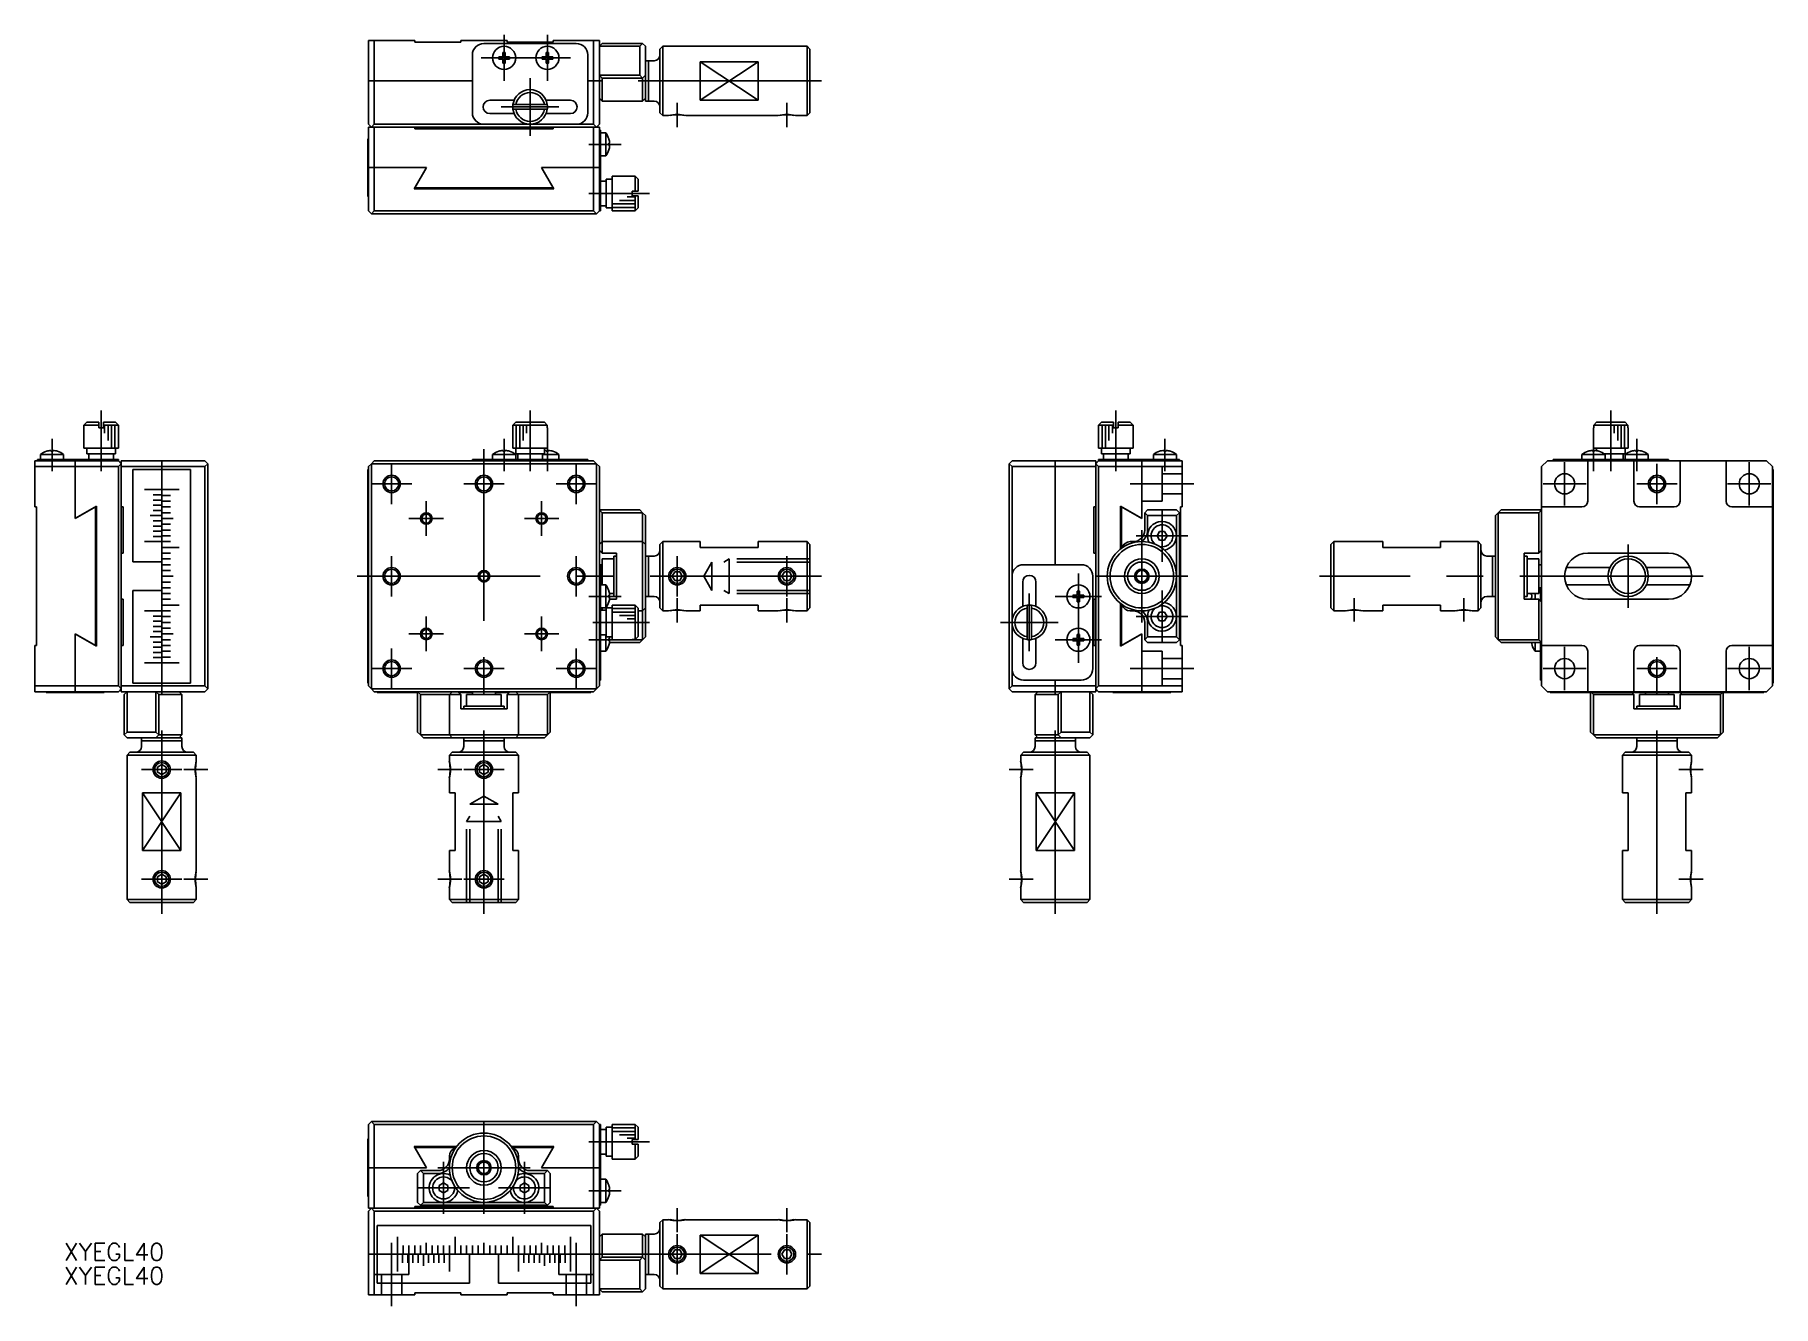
# Model space of a CAD drawing. Extents: x -78 to 223, y -126 to 94.
import ezdxf

# ---------------------------------------------------------------- set-up
doc = ezdxf.new("R2010")
doc.units = 0
doc.linetypes.add('CENTER', pattern=[50.8, 31.75, -6.35, 6.35, -6.35])
doc.linetypes.add('DASHED', pattern=[19.05, 12.7, -6.35])
doc.layers.get('0').update_dxf_attribs({"linetype": 'CONTINUOUS'})
doc.layers.add('CENTER', color=1, linetype='CENTER')
doc.styles.get("Standard").update_dxf_attribs({"font": 'txt.shx', "height": 3, "bigfont": 'bigfont.shx'})

# ---------------------------------------------------------------- blocks, each defined once
blk = doc.blocks.new('*U2')
at = {"color": 7, "linetype": 'CONTINUOUS'}
blk.add_text('XYEGL40', height=3, dxfattribs=at).set_placement((-72.8, -118.58))
blk = doc.blocks.new('*U3')
at = {"color": 7, "linetype": 'CONTINUOUS'}
blk.add_text('XYEGL40', height=3, dxfattribs=at).set_placement((-72.8, -122.7))

msp = doc.modelspace()

# ---------------------------------------------------------------- linework, layer by layer
at = {"color": 7, "linetype": 'CONTINUOUS'}
for p, q in [((-20, 85.81), (-20, 92.81)), ((-20, 92.81), (-19, 92.81)), ((-19, 92.81), (-19, 85.81)), ((-12, 92.81), (-19, 92.81)), ((-12, 92.81), (-12, 92.51)), ((-4, 92.51), (-12, 92.51)), ((4, 92.81), (-4, 92.81)), ((-4, 92.51), (-4, 92.81)), ((0, 92.31), (16, 92.31)), ((3.3, 90.01), (3.3, 90.74)), ((3.7, 90.74), (3.7, 90.01)), ((4, 92.81), (4, 92.51)), ((12, 92.51), (4, 92.51)), ((10.8, 90.01), (10.8, 90.74)), ((11.2, 90.74), (11.2, 90.01)), ((19, 92.81), (12, 92.81)), ((12, 92.51), (12, 92.81)), ((19, 85.81), (19, 92.81)), ((19, 92.81), (20, 92.81)), ((20, 92.81), (20, 85.81)), ((20.5, 92.31), (20, 91.81)), ((27, 91.81), (20, 91.81)), ((20.5, 92.31), (27.5, 92.31)), ((27.5, 92.31), (27, 91.81)), ((27, 86.81), (27, 91.81)), ((28, 91.81), (27.5, 92.31)), ((28, 91.81), (28, 86.81)), ((31, 91.81), (30.5, 91.31)), ((30.5, 80.31), (30.5, 91.31)), ((56, 91.81), (31, 91.81)), ((31, 91.81), (31, 79.81)), ((56, 79.81), (56, 91.81)), ((56.5, 91.31), (56, 91.81)), ((56.5, 91.31), (56.5, 80.31)), ((-2, 80.31), (-2, 90.31)), ((2.57, 90.01), (3.3, 90.01)), ((3.3, 89.61), (2.57, 89.61)), ((3.3, 88.88), (3.3, 89.61)), ((3.7, 90.01), (4.43, 90.01)), ((3.7, 89.61), (3.7, 88.88)), ((4.43, 89.61), (3.7, 89.61)), ((10.07, 90.01), (10.8, 90.01)), ((10.8, 89.61), (10.07, 89.61)), ((10.8, 88.88), (10.8, 89.61)), ((11.2, 90.01), (11.93, 90.01)), ((11.93, 89.61), (11.2, 89.61)), ((11.2, 89.61), (11.2, 88.88)), ((18, 90.31), (18, 80.31)), ((28.5, 89.31), (28, 89.31)), ((28.5, 82.31), (28.5, 89.31)), ((28.5, 82.31), (28.5, 89.31)), ((29.5, 89.31), (28.5, 89.31)), ((37.5, 89.13), (37.5, 82.49)), ((47.5, 89.13), (37.5, 89.13)), ((47.5, 82.49), (47.5, 89.13)), ((-20, 78.31), (-20, 85.81)), ((-20, 85.81), (-19, 85.81)), ((-19, 85.81), (-20, 85.81)), ((-2, 85.81), (-19, 85.81)), ((-19, 85.81), (-2, 85.81)), ((-19, 85.81), (-19, 78.31)), ((19, 85.81), (18, 85.81)), ((18, 85.81), (19, 85.81)), ((19, 78.31), (19, 85.81)), ((19, 85.81), (20, 85.81)), ((20, 85.81), (19, 85.81)), ((20, 86.81), (27, 86.81)), ((20, 86.81), (20.5, 86.31)), ((20, 85.81), (20, 78.31)), ((27.5, 86.31), (20.5, 86.31)), ((20.5, 84.31), (20.5, 86.31)), ((27, 86.81), (27.5, 86.31)), ((27.5, 86.31), (28, 86.81)), ((27.5, 86.31), (27.5, 84.31)), ((28, 84.31), (28, 86.81)), ((5.23, 82.46), (1, 82.46)), ((5.53, 81.71), (5.03, 81.71)), ((10.47, 81.71), (5.53, 81.71)), ((10.97, 81.71), (10.47, 81.71)), ((15, 82.46), (10.77, 82.46)), ((20.5, 82.31), (20, 82.81)), ((20.5, 84.31), (20.5, 83.81)), ((20.5, 83.81), (20.5, 82.31)), ((27.5, 82.31), (20.5, 82.31)), ((22.5, 82.31), (20.5, 82.31)), ((22.5, 82.31), (23, 82.31)), ((23, 82.31), (22.5, 82.31)), ((27.5, 83.81), (27.5, 84.31)), ((27.5, 82.31), (27.5, 83.81)), ((27.5, 82.31), (28, 82.81)), ((28, 84.31), (28, 83.81)), ((28, 83.81), (28, 82.81)), ((28, 82.31), (28, 82.81)), ((28, 82.31), (28.5, 82.31)), ((28.5, 82.31), (29.5, 82.31)), ((37.5, 82.49), (47.5, 82.49)), ((1, 80.16), (5.23, 80.16)), ((5.03, 80.91), (5.53, 80.91)), ((5.53, 80.91), (10.47, 80.91)), ((10.47, 80.91), (10.97, 80.91)), ((10.77, 80.16), (15, 80.16)), ((30.5, 80.31), (31, 79.81)), ((31, 79.81), (32, 79.81)), ((35, 79.81), (51, 79.81)), ((54, 79.81), (56, 79.81)), ((56, 79.81), (56.5, 80.31)), ((-20.15, 75.81), (-20.15, 70.81)), ((-20, 75.81), (-20.15, 75.81)), ((-19.5, 77.81), (-20, 78.31)), ((-20, 70.81), (-20, 77.81)), ((-20, 77.81), (-19.5, 77.81)), ((-19, 78.31), (-19.5, 77.81)), ((-19.5, 77.81), (-19, 77.81)), ((-19, 78.31), (0, 78.31)), ((-12, 77.81), (-19, 77.81)), ((-19, 77.81), (-19, 70.81)), ((12, 77.81), (-12, 77.81)), ((-12, 77.81), (-12, 77.51)), ((12, 77.51), (-12, 77.51)), ((8, 78.31), (0, 78.31)), ((16, 78.31), (8, 78.31)), ((19, 77.81), (12, 77.81)), ((12, 77.51), (12, 77.81)), ((16, 78.31), (19, 78.31)), ((19.5, 77.81), (19, 78.31)), ((19, 70.81), (19, 77.81)), ((19, 77.81), (19.5, 77.81)), ((20, 78.31), (19.5, 77.81)), ((19.5, 77.81), (20, 77.81)), ((20, 77.81), (20, 70.81)), ((20, 77.31), (20.2, 77.31)), ((20.2, 77.31), (20.2, 75.31)), ((21.1, 76.81), (20.2, 76.81)), ((21.1, 72.81), (21.1, 76.81)), ((21.66, 75.74), (21.66, 75.76)), ((20.2, 65.31), (20.2, 75.31)), ((20.2, 72.81), (21.1, 72.81)), ((21.66, 74.61), (21.66, 75.01)), ((21.66, 75.01), (21.79, 75.01)), ((21.79, 74.61), (21.66, 74.61)), ((21.66, 73.86), (21.66, 73.88)), ((-20.15, 70.81), (-20.15, 65.81)), ((-20, 70.81), (-20.15, 70.81)), ((-20, 70.81), (-20.15, 70.81)), ((-20, 63.31), (-20, 70.81)), ((-20, 70.81), (-19, 70.81)), ((-19, 70.81), (-20, 70.81)), ((-19, 70.81), (-19, 63.31)), ((-10.1, 70.81), (-19, 70.81)), ((-19, 70.81), (-10.1, 70.81)), ((-12.12, 67.11), (-10.1, 70.61)), ((-9.98, 70.81), (-12, 67.31)), ((-10.1, 70.61), (-10.1, 70.81)), ((-10.1, 70.81), (-9.98, 70.81)), ((12, 67.31), (9.98, 70.81)), ((9.98, 70.81), (10.1, 70.81)), ((10.1, 70.81), (10.1, 70.61)), ((19, 70.81), (10.1, 70.81)), ((10.1, 70.81), (19, 70.81)), ((10.1, 70.61), (12.12, 67.11)), ((19, 63.31), (19, 70.81)), ((19, 70.81), (20, 70.81)), ((20, 70.81), (19, 70.81)), ((20, 70.81), (20, 63.31)), ((26.2, 69.31), (22.2, 69.31)), ((22.2, 69.31), (22.2, 63.31)), ((26.7, 68.81), (26.2, 69.31)), ((26.2, 66.71), (26.2, 69.31)), ((12.12, 67.11), (-12.12, 67.11)), ((-12, 67.31), (12, 67.31)), ((-3.5, 67.31), (-3.5, 67.11)), ((3.5, 67.11), (3.5, 67.31)), ((21.2, 68.46), (20.2, 68.46)), ((21.2, 68.81), (21.2, 63.81)), ((22.2, 68.81), (21.2, 68.81)), ((26.2, 66.71), (25.7, 66.71)), ((25.7, 66.71), (25.7, 65.91)), ((26.7, 66.71), (26.2, 66.71)), ((26.7, 68.81), (26.7, 66.71)), ((-20.15, 65.81), (-20, 65.81)), ((-19.5, 62.81), (-20, 63.31)), ((-19, 63.31), (-19.5, 62.81)), ((-19, 63.31), (19, 63.31)), ((19.5, 62.81), (19, 63.31)), ((20, 63.31), (19.5, 62.81)), ((20.2, 63.31), (20, 63.31)), ((20.2, 65.31), (20.2, 63.31)), ((20.2, 64.16), (21.2, 64.16)), ((21.2, 63.81), (22.2, 63.81)), ((22.2, 64.51), (26.2, 64.51)), ((22.2, 63.91), (26.2, 63.91)), ((22.2, 63.31), (26.2, 63.31)), ((23.5, 65.11), (26.2, 65.11)), ((24.8, 65.71), (26.2, 65.71)), ((25.7, 65.91), (26.2, 65.91)), ((26.2, 65.91), (26.7, 65.91)), ((26.2, 63.31), (26.2, 65.91)), ((26.2, 63.31), (26.7, 63.81)), ((26.7, 65.91), (26.7, 63.81)), ((19.5, 62.81), (-19.5, 62.81)), ((-68.85, 26.7), (-69.35, 26.2)), ((-66.75, 26.2), (-69.35, 26.2)), ((-69.35, 26.2), (-69.35, 22.2)), ((-68.85, 26.7), (-66.75, 26.7)), ((-66.75, 26.7), (-66.75, 26.2)), ((-66.75, 26.2), (-66.75, 25.7)), ((-66.75, 25.7), (-65.95, 25.7)), ((-65.95, 26.7), (-63.85, 26.7)), ((-65.95, 26.2), (-65.95, 26.7)), ((-63.35, 26.2), (-65.95, 26.2)), ((-65.95, 25.7), (-65.95, 26.2)), ((-65.75, 24.8), (-65.75, 26.2)), ((-65.15, 23.5), (-65.15, 26.2)), ((-64.55, 22.2), (-64.55, 26.2)), ((-63.95, 22.2), (-63.95, 26.2)), ((-63.35, 26.2), (-63.85, 26.7)), ((-63.35, 22.2), (-63.35, 26.2)), ((5, 25.7), (5, 22.2)), ((5, 25.7), (5.03, 25.7)), ((5.03, 26.2), (5.53, 26.7)), ((10.97, 26.2), (5.03, 26.2)), ((5.03, 25.7), (5.03, 26.2)), ((5.53, 26.7), (10.47, 26.7)), ((5.6, 26.2), (5.6, 22.2)), ((6.2, 26.2), (6.2, 22.2)), ((6.8, 26.2), (6.8, 23.5)), ((7.4, 26.2), (7.4, 24.8)), ((10.47, 26.7), (10.97, 26.2)), ((10.97, 26.2), (10.97, 25.7)), ((10.97, 25.7), (11, 25.7)), ((11, 22.2), (11, 25.7)), ((107.02, 26.7), (106.52, 26.2)), ((106.52, 26.2), (106.52, 22.2)), ((109.12, 26.2), (106.52, 26.2)), ((107.02, 26.7), (109.12, 26.7)), ((107.12, 26.2), (107.12, 22.2)), ((107.72, 26.2), (107.72, 22.2)), ((108.32, 26.2), (108.32, 23.5)), ((108.92, 26.2), (108.92, 24.8)), ((109.12, 26.7), (109.12, 26.2)), ((109.12, 26.2), (109.12, 25.7)), ((109.12, 25.7), (109.92, 25.7)), ((109.92, 26.7), (112.02, 26.7)), ((109.92, 26.2), (109.92, 26.7)), ((112.52, 26.2), (109.92, 26.2)), ((109.92, 25.7), (109.92, 26.2)), ((112.52, 26.2), (112.02, 26.7)), ((112.52, 22.2), (112.52, 26.2)), ((192.3, 25.7), (192.3, 22.2)), ((192.3, 25.7), (192.33, 25.7)), ((192.33, 26.2), (192.83, 26.7)), ((198.27, 26.2), (192.33, 26.2)), ((192.33, 25.7), (192.33, 26.2)), ((192.83, 26.7), (197.77, 26.7)), ((195.9, 24.8), (195.9, 26.2)), ((196.5, 23.5), (196.5, 26.2)), ((197.1, 22.2), (197.1, 26.2)), ((197.7, 22.2), (197.7, 26.2)), ((197.77, 26.7), (198.27, 26.2)), ((198.27, 26.2), (198.27, 25.7)), ((198.27, 25.7), (198.3, 25.7)), ((198.3, 22.2), (198.3, 25.7)), ((-72.85, 21.1), (-76.85, 21.1)), ((-76.85, 21.1), (-76.85, 20.2)), ((-75.78, 21.66), (-75.8, 21.66)), ((-75.05, 21.66), (-75.05, 21.79)), ((-74.65, 21.66), (-75.05, 21.66)), ((-74.65, 21.79), (-74.65, 21.66)), ((-73.9, 21.66), (-73.92, 21.66)), ((-72.85, 20.2), (-72.85, 21.1)), ((-69.35, 22.2), (-63.35, 22.2)), ((-68.85, 22.2), (-68.85, 21.2)), ((-68.85, 21.2), (-63.85, 21.2)), ((-68.5, 21.2), (-68.5, 20.2)), ((-64.2, 20.2), (-64.2, 21.2)), ((-63.85, 21.2), (-63.85, 22.2)), ((5.5, 21.1), (1.5, 21.1)), ((1.5, 21.1), (1.5, 20.2)), ((2.57, 21.66), (2.55, 21.66)), ((3.3, 21.66), (3.3, 21.79)), ((3.7, 21.66), (3.3, 21.66)), ((3.7, 21.79), (3.7, 21.66)), ((4.45, 21.66), (4.43, 21.66)), ((5, 22.2), (11, 22.2)), ((5.5, 22.2), (5.5, 21.2)), ((5.5, 21.2), (10.5, 21.2)), ((5.5, 20.2), (5.5, 21.1)), ((5.85, 21.2), (5.85, 20.2)), ((10.15, 20.2), (10.15, 21.2)), ((13, 21.1), (10.15, 21.1)), ((10.5, 21.2), (10.5, 22.2)), ((10.8, 21.66), (10.8, 21.79)), ((11.2, 21.66), (10.8, 21.66)), ((11.2, 21.79), (11.2, 21.66)), ((11.95, 21.66), (11.93, 21.66)), ((13, 20.2), (13, 21.1)), ((106.52, 22.2), (109.52, 22.2)), ((107.02, 22.2), (107.02, 21.2)), ((107.02, 21.2), (109.52, 21.2)), ((107.37, 21.2), (107.37, 20.2)), ((109.52, 22.2), (112.52, 22.2)), ((109.52, 21.2), (112.02, 21.2)), ((111.67, 20.2), (111.67, 21.2)), ((112.02, 21.2), (112.02, 22.2)), ((120.02, 21.1), (116.02, 21.1)), ((116.02, 21.1), (116.02, 20.2)), ((117.09, 21.66), (117.07, 21.66)), ((117.82, 21.66), (117.82, 21.79)), ((118.22, 21.66), (117.82, 21.66)), ((118.22, 21.79), (118.22, 21.66)), ((118.97, 21.66), (118.95, 21.66)), ((120.02, 20.2), (120.02, 21.1)), ((192.3, 21.1), (190.3, 21.1)), ((190.3, 21.1), (190.3, 20.2)), ((191.37, 21.66), (191.35, 21.66)), ((192.1, 21.66), (192.1, 21.79)), ((192.5, 21.66), (192.1, 21.66)), ((192.3, 22.2), (198.3, 22.2)), ((194.3, 21.1), (192.3, 21.1)), ((192.5, 21.79), (192.5, 21.66)), ((192.8, 22.2), (192.8, 21.75)), ((193.25, 21.66), (193.23, 21.66)), ((194.17, 21.2), (197.8, 21.2)), ((194.3, 20.2), (194.3, 21.1)), ((197.45, 20.2), (197.45, 21.2)), ((197.8, 21.2), (197.8, 22.2)), ((199.8, 21.1), (197.8, 21.1)), ((197.8, 21.1), (197.8, 20.2)), ((198.87, 21.66), (198.85, 21.66)), ((199.6, 21.66), (199.6, 21.79)), ((200, 21.66), (199.6, 21.66)), ((201.8, 21.1), (199.8, 21.1)), ((200, 21.79), (200, 21.66)), ((200.75, 21.66), (200.73, 21.66)), ((201.8, 20.2), (201.8, 21.1)), ((-77.85, 20), (-70.85, 20)), ((-77.85, 19), (-77.85, 20)), ((-77.85, 19), (-77.85, 12)), ((-70.85, 19), (-77.85, 19)), ((-77.35, 20.2), (-75.35, 20.2)), ((-77.35, 20), (-77.35, 20.2)), ((-65.35, 20.2), (-75.35, 20.2)), ((-70.85, 20), (-63.35, 20)), ((-70.85, 19), (-70.85, 20)), ((-70.85, 20), (-70.85, 19)), ((-63.35, 19), (-70.85, 19)), ((-70.85, 19), (-70.85, 10.1)), ((-70.85, 10.1), (-70.85, 19)), ((-65.35, 20.2), (-63.35, 20.2)), ((-63.35, 20.2), (-63.35, 20)), ((-63.35, 20), (-62.85, 19.5)), ((-62.85, 19.5), (-63.35, 19)), ((-63.35, -19), (-63.35, 19)), ((-62.85, 20), (-55.85, 20)), ((-62.85, 19.5), (-62.85, 20)), ((-62.85, 19), (-62.85, 19.5)), ((-55.85, 19), (-62.85, 19)), ((-62.85, 19), (-62.85, 12)), ((-60.85, 2.5), (-60.85, 18.5)), ((-60.85, 18.5), (-55.85, 18.5)), ((-55.85, 20), (-48.35, 20)), ((-55.85, 19), (-55.85, 20)), ((-55.85, 20), (-55.85, 19)), ((-48.35, 19), (-55.85, 19)), ((-55.85, 19), (-55.85, 18.51)), ((-55.85, 18.51), (-55.85, 19)), ((-55.85, 18.5), (-55.85, 15.01)), ((-55.85, 18.5), (-55.85, 15.01)), ((-55.85, 18.5), (-50.85, 18.5)), ((-50.85, -18.5), (-50.85, 18.5)), ((-48.35, 20), (-47.85, 19.5)), ((-47.85, 19.5), (-48.35, 19)), ((-48.35, -19), (-48.35, 19)), ((-47.85, 19.5), (-47.85, -19.5)), ((-20.15, -18.5), (-20.15, 18.5)), ((-20.15, 18.5), (-20, 18.5)), ((-19.5, 19.5), (-20, 19)), ((-20, -19), (-20, 19)), ((-19, 20), (-19.5, 19.5)), ((-19.5, 19.5), (-19.5, -19.5)), ((19.5, 19.5), (-19.5, 19.5)), ((-19, 20), (19, 20)), ((-2, 20.2), (0, 20.2)), ((-2, 20), (-2, 20.2)), ((16, 20.2), (0, 20.2)), ((16, 20.2), (18, 20.2)), ((18, 20.2), (18, 20)), ((19.5, 19.5), (19, 20)), ((19.5, -19.5), (19.5, 19.5)), ((20, 19), (19.5, 19.5)), ((20, 19), (20, 0)), ((91.02, 19.5), (91.52, 20)), ((91.02, -19.5), (91.02, 19.5)), ((91.52, 19), (91.02, 19.5)), ((91.52, 20), (99.02, 20)), ((91.52, 19), (91.52, 0)), ((99.02, 19), (91.52, 19)), ((99.02, 20), (106.02, 20)), ((99.02, 20), (99.02, 19)), ((99.02, 19), (99.02, 20)), ((99.02, 19), (99.02, 2)), ((99.02, 2), (99.02, 19)), ((106.02, 19), (99.02, 19)), ((106.02, 20), (106.02, 19.5)), ((106.02, 19.5), (106.52, 20)), ((106.02, 19.5), (106.02, 19)), ((106.52, 19), (106.02, 19.5)), ((106.02, 12), (106.02, 19)), ((106.52, 20.2), (108.52, 20.2)), ((106.52, 20), (106.52, 20.2)), ((106.52, 20), (114.02, 20)), ((106.52, 19), (106.52, -19)), ((114.02, 19), (106.52, 19)), ((118.52, 20.2), (108.52, 20.2)), ((114.02, 20), (121.02, 20)), ((114.02, 20), (114.02, 19)), ((114.02, 19), (114.02, 20)), ((121.02, 19), (114.02, 19)), ((114.02, 10.1), (114.02, 19)), ((114.02, 19), (114.02, 10.1)), ((118.52, 20.2), (120.52, 20.2)), ((120.52, 20.2), (120.52, 20)), ((121.02, 20), (121.02, 19)), ((121.02, 12), (121.02, 19)), ((184.3, 20), (183.3, 19)), ((183.3, 12), (183.3, 19)), ((184.3, 20), (191.3, 20)), ((185.3, 20.2), (187.3, 20.2)), ((185.3, 20), (185.3, 20.2)), ((203.3, 20.2), (187.3, 20.2)), ((191.3, 13), (191.3, 20)), ((191.3, 20), (199.3, 20)), ((199.3, 20), (207.3, 20)), ((199.3, 20), (199.3, 13)), ((203.3, 20.2), (205.3, 20.2)), ((205.3, 20.2), (205.3, 20)), ((207.3, 20), (215.3, 20)), ((207.3, 13), (207.3, 20)), ((215.3, 20), (215.3, 13)), ((215.3, 20), (222.3, 20)), ((223.3, 19), (222.3, 20)), ((223.3, 19), (223.3, 12)), ((223.3, 18.5), (223.45, 18.5)), ((223.45, 2.5), (223.45, 18.5)), ((-70.65, 10.1), (-67.15, 12.12)), ((-67.15, 12.12), (-67.15, -12.12)), ((-57.85, 15), (-58.85, 15)), ((-57.35, 15), (-57.85, 15)), ((-55.85, 15), (-57.35, 15)), ((-55.85, 14.1), (-57.35, 14.1)), ((-55.85, 13.2), (-57.35, 13.2)), ((-55.85, 12.3), (-57.35, 12.3)), ((-55.85, 15.01), (-55.85, 15)), ((-55.85, 15.01), (-55.85, 15)), ((-55.85, 15), (-54.35, 15)), ((-55.85, 15), (-55.85, 14.99)), ((-55.85, 15), (-55.85, 14.99)), ((-55.85, 14.99), (-55.85, 14.11)), ((-55.85, 14.99), (-55.85, 14.1)), ((-55.85, 14.11), (-55.85, 14.1)), ((-55.85, 14.1), (-55.85, 14.09)), ((-55.85, 14.1), (-55.85, 14.01)), ((-55.85, 14.09), (-55.85, 14)), ((-55.85, 14.01), (-55.85, 14)), ((-55.85, 14), (-54.35, 14)), ((-55.85, 14), (-55.85, 13.21)), ((-55.85, 14), (-55.85, 13.99)), ((-55.85, 13.99), (-55.85, 13.2)), ((-55.85, 13.21), (-55.85, 13.2)), ((-55.85, 13.2), (-55.85, 13.19)), ((-55.85, 13.2), (-55.85, 13.01)), ((-55.85, 13.19), (-55.85, 13)), ((-55.85, 13.01), (-55.85, 13)), ((-55.85, 13), (-54.35, 13)), ((-55.85, 13), (-55.85, 12.31)), ((-55.85, 13), (-55.85, 12.99)), ((-55.85, 12.99), (-55.85, 12.3)), ((-55.85, 12.31), (-55.85, 12.3)), ((-55.85, 12.3), (-55.85, 12.29)), ((-55.85, 12.3), (-55.85, 12.01)), ((-55.85, 12.29), (-55.85, 12)), ((-54.35, 15), (-53.85, 15)), ((-53.85, 15), (-52.85, 15)), ((110.32, 4.72), (110.32, 12.12)), ((110.32, 12.12), (113.82, 10.1)), ((-77.55, 12), (-77.85, 12)), ((-77.55, 12), (-77.55, -12)), ((-67.35, 12), (-70.85, 9.98)), ((-70.85, 10.1), (-70.65, 10.1)), ((-70.85, 9.98), (-70.85, 10.1)), ((-67.35, -12), (-67.35, 12)), ((-62.85, 12), (-62.85, 4)), ((-62.55, 12), (-62.85, 12)), ((-62.55, 12), (-62.55, 4)), ((-57.35, 10.5), (-57.85, 10.5)), ((-55.85, 11.4), (-57.35, 11.4)), ((-55.85, 10.5), (-57.35, 10.5)), ((-55.85, 9.6), (-57.35, 9.6)), ((-55.85, 12.01), (-55.85, 12)), ((-55.85, 12), (-54.35, 12)), ((-55.85, 12), (-55.85, 11.41)), ((-55.85, 12), (-55.85, 11.99)), ((-55.85, 11.99), (-55.85, 11.4)), ((-55.85, 11.41), (-55.85, 11.4)), ((-55.85, 11.4), (-55.85, 11.01)), ((-55.85, 11.4), (-55.85, 11.39)), ((-55.85, 11.39), (-55.85, 11)), ((-55.85, 11.01), (-55.85, 11)), ((-55.85, 11), (-54.35, 11)), ((-55.85, 11), (-55.85, 10.51)), ((-55.85, 11), (-55.85, 10.99)), ((-55.85, 10.99), (-55.85, 10.5)), ((-55.85, 10.51), (-55.85, 10.5)), ((-55.85, 10.5), (-55.85, 10.49)), ((-55.85, 10.5), (-55.85, 10.01)), ((-55.85, 10.49), (-55.85, 10)), ((-55.85, 10.01), (-55.85, 10)), ((-55.85, 10), (-54.35, 10)), ((-55.85, 10), (-55.85, 9.61)), ((-55.85, 10), (-55.85, 9.99)), ((-55.85, 9.99), (-55.85, 9.6)), ((-55.85, 9.61), (-55.85, 9.6)), ((-55.85, 9.6), (-55.85, 9.59)), ((-55.85, 9.6), (-55.85, 9.01)), ((-55.85, 9.59), (-55.85, 9)), ((-54.35, 10), (-53.85, 10)), ((20, 11.5), (27, 11.5)), ((20, 11.5), (20.5, 11)), ((27.5, 11), (20.5, 11)), ((20.5, 11), (20.5, 8)), ((27, 11.5), (27.5, 11)), ((27.5, 11), (28, 10.5)), ((27.5, 8), (27.5, 11)), ((28, 10.5), (28, 8)), ((105.72, 4), (105.72, 12)), ((106.02, 12), (105.72, 12)), ((106.02, 4), (106.02, 12)), ((110.52, 12), (110.52, 4.87)), ((114.02, 9.98), (110.52, 12)), ((113.82, 10.1), (114.02, 10.1)), ((114.02, 10.1), (114.02, 9.98)), ((115.02, 11.5), (114.52, 11)), ((114.52, 8), (114.52, 11)), ((114.52, 11), (115.02, 10.5)), ((115.02, 11.5), (120.02, 11.5)), ((120.02, 10.5), (115.02, 10.5)), ((115.02, 10.5), (115.02, 8)), ((120.52, 11), (120.02, 11.5)), ((120.02, 10.5), (120.52, 11)), ((120.02, 7), (120.02, 10.5)), ((120.52, 11), (120.52, -11)), ((120.72, -12), (120.72, 12)), ((121.02, 12), (120.72, 12)), ((175.3, 10.5), (175.8, 11)), ((175.3, 7), (175.3, 10.5)), ((175.8, 11), (176.3, 11.5)), ((175.8, 11), (175.8, -11)), ((182.8, 11), (175.8, 11)), ((176.3, 11.5), (183.3, 11.5)), ((182.8, 11), (183.3, 11.5)), ((182.8, 4), (182.8, 11)), ((183.3, -12), (183.3, 12)), ((183.3, 12), (190.3, 12)), ((200.3, 12), (206.3, 12)), ((216.3, 12), (223.3, 12)), ((223.3, 12), (223.3, -12)), ((-55.85, 8.7), (-57.35, 8.7)), ((-55.85, 7.8), (-57.35, 7.8)), ((-55.85, 6.9), (-57.35, 6.9)), ((-55.85, 9.01), (-55.85, 9)), ((-55.85, 9), (-54.35, 9)), ((-55.85, 9), (-55.85, 8.71)), ((-55.85, 9), (-55.85, 8.99)), ((-55.85, 8.99), (-55.85, 8.7)), ((-55.85, 8.71), (-55.85, 8.7)), ((-55.85, 8.7), (-55.85, 8.69)), ((-55.85, 8.7), (-55.85, 8.01)), ((-55.85, 8.69), (-55.85, 8)), ((-55.85, 8.01), (-55.85, 8)), ((-55.85, 8), (-54.35, 8)), ((-55.85, 8), (-55.85, 7.81)), ((-55.85, 8), (-55.85, 7.99)), ((-55.85, 7.99), (-55.85, 7.8)), ((-55.85, 7.81), (-55.85, 7.8)), ((-55.85, 7.8), (-55.85, 7.01)), ((-55.85, 7.8), (-55.85, 7.79)), ((-55.85, 7.79), (-55.85, 7)), ((-55.85, 7.01), (-55.85, 7)), ((-55.85, 7), (-54.35, 7)), ((-55.85, 7), (-55.85, 6.91)), ((-55.85, 7), (-55.85, 6.99)), ((-55.85, 6.99), (-55.85, 6.9)), ((-55.85, 6.91), (-55.85, 6.9)), ((-55.85, 6.9), (-55.85, 6.89)), ((-55.85, 6.9), (-55.85, 6.01)), ((-55.85, 6.89), (-55.85, 6.01)), ((20.5, 6), (20.5, 8)), ((27.5, 8), (27.5, 6)), ((28, 5.5), (28, 8)), ((116.66, 7), (117.09, 7.75)), ((117.09, 6.25), (116.66, 7)), ((117.09, 7.75), (117.95, 7.75)), ((117.95, 6.25), (117.09, 6.25)), ((117.95, 7.75), (118.39, 7)), ((118.39, 7), (117.95, 6.25)), ((120.02, 0), (120.02, 7)), ((175.3, -7), (175.3, 7)), ((-67.15, 3.5), (-67.35, 3.5)), ((-62.85, 4), (-62.85, -4)), ((-62.85, 4), (-62.55, 4)), ((-57.85, 6), (-58.85, 6)), ((-57.35, 6), (-57.85, 6)), ((-55.85, 6), (-57.35, 6)), ((-55.85, 6.01), (-55.85, 6)), ((-55.85, 6.01), (-55.85, 6)), ((-55.85, 6), (-54.35, 6)), ((-55.85, 6), (-55.85, 5.99)), ((-55.85, 6), (-55.85, 5.99)), ((-55.85, 5.99), (-55.85, 5)), ((-55.85, 5.99), (-55.85, 5.01)), ((-55.85, 5.01), (-55.85, 5)), ((-55.85, 5), (-54.35, 5)), ((-55.85, 5), (-55.85, 4)), ((-55.85, 5), (-55.85, 4.99)), ((-55.85, 4.99), (-55.85, 4.01)), ((-55.85, 4.01), (-55.85, 4)), ((-55.85, 4), (-55.85, 3)), ((-55.85, 4), (-54.35, 4)), ((-55.85, 4), (-55.85, 3.99)), ((-55.85, 3.99), (-55.85, 3.01)), ((-54.35, 5), (-53.85, 5)), ((-53.85, 5), (-52.85, 5)), ((20.5, 6), (20, 5.5)), ((20, 4.5), (20.5, 4)), ((20.5, 6), (27.5, 6)), ((20.5, 6), (20.5, 4.5)), ((20.5, 4.5), (20.5, 4)), ((20.5, 4), (23, 4)), ((22.5, 3.5), (22.5, -3.5)), ((23, 3.5), (22.5, 3.5)), ((23, 4), (23, 0)), ((27.5, 6), (28, 5.5)), ((27.5, 4.5), (27.5, 6)), ((27.5, -4.5), (27.5, 4.5)), ((28, 5.5), (28, 4.5)), ((28, 4.5), (28, 1.8)), ((28.5, 3.5), (28, 3.5)), ((28.5, 0), (28.5, 3.5)), ((28.5, 0), (28.5, 3.5)), ((29.5, 3.5), (28.5, 3.5)), ((31, 6), (30.5, 5.5)), ((30.5, -5.5), (30.5, 5.5)), ((37.5, 6), (31, 6)), ((31, 6), (31, -6)), ((37.5, 6), (37.5, 5)), ((37.5, 5), (47.5, 5)), ((56, 6), (47.5, 6)), ((47.5, 5), (47.5, 6)), ((56, -6), (56, 6)), ((56.5, 5.5), (56, 6)), ((56.5, 5.5), (56.5, -5.5)), ((105.72, 4), (106.02, 4)), ((106.02, -4), (106.02, 4)), ((112.02, 6), (112.52, 6)), ((147.3, 6), (146.8, 5.5)), ((146.8, -5.5), (146.8, 5.5)), ((155.8, 6), (147.3, 6)), ((147.3, 6), (147.3, -6)), ((155.8, 6), (155.8, 5)), ((155.8, 5), (165.8, 5)), ((172.3, 6), (165.8, 6)), ((165.8, 5), (165.8, 6)), ((172.3, -6), (172.3, 6)), ((172.8, 5.5), (172.3, 6)), ((172.8, 5.5), (172.8, -5.5)), ((174.8, 3.5), (173.8, 3.5)), ((174.8, 3.5), (174.8, -3.5)), ((174.8, 3.5), (174.8, -3.5)), ((175.3, 3.5), (174.8, 3.5)), ((180.3, -4), (180.3, 4)), ((180.3, 4), (182.8, 4)), ((180.8, 3.5), (180.3, 3.5)), ((180.8, 0), (180.8, 3.5)), ((180.8, 3), (180.8, 3.5)), ((182.8, 4), (183.3, 4.5)), ((205.3, 4), (191.3, 4)), ((-55.85, 2.5), (-60.85, 2.5)), ((-55.85, 3.01), (-55.85, 3)), ((-55.85, 3), (-54.35, 3)), ((-55.85, 3), (-55.85, 2.5)), ((-55.85, 3), (-55.85, 2.99)), ((-55.85, 2.99), (-55.85, 2.5)), ((-55.85, 2.5), (-55.85, 2.49)), ((-55.85, 2.49), (-55.85, 2)), ((-55.85, 2), (-54.35, 2)), ((-55.85, 2), (-55.85, 1)), ((-55.85, 1), (-54.35, 1)), ((-55.85, 1), (-55.85, 0)), ((-55.85, 0), (-55.85, -1)), ((-55.85, 0), (-54.35, 0)), ((-54.35, 0), (-53.85, 0)), ((20, 2), (20.2, 2)), ((20, 0), (20, -16)), ((20, -16), (20, 0)), ((20.2, 2), (20.2, 0)), ((20.5, 2), (20.2, 2)), ((20.2, -16), (20.2, 0)), ((20.5, 3), (20.5, -1.5)), ((22.5, 3), (20.5, 3)), ((23, 0), (23, -4)), ((28, 0), (28, 1.8)), ((28, -1.8), (28, 0)), ((28.5, -3.5), (28.5, 0)), ((28.5, -3.5), (28.5, 0)), ((32.63, 0), (33.07, 0.75)), ((33.07, -0.75), (32.63, 0)), ((33.07, 0.75), (33.93, 0.75)), ((33.93, 0.75), (34.37, 0)), ((34.37, 0), (33.93, -0.75)), ((51.63, 0), (52.07, 0.75)), ((52.07, -0.75), (51.63, 0)), ((52.07, 0.75), (52.93, 0.75)), ((52.93, 0.75), (53.37, 0)), ((53.37, 0), (52.93, -0.75)), ((91.52, -8), (91.52, 0)), ((93.52, 2), (103.52, 2)), ((105.52, 0), (105.52, -16)), ((120.02, -7), (120.02, 0)), ((182.8, 3), (180.8, 3)), ((180.8, -3.5), (180.8, 0)), ((182.8, -3), (182.8, 3)), ((183.3, 2), (182.8, 2)), ((195.14, 1.5), (187.59, 1.5)), ((195.14, 1.5), (195.14, 1.5)), ((195.14, 1.5), (195.14, 1.5)), ((209.01, 1.5), (201.46, 1.5)), ((223.3, 2.5), (223.45, 2.5)), ((223.45, 2.49), (223.45, 2)), ((223.45, 2), (223.45, 1)), ((223.45, 1), (223.45, 0)), ((223.45, 0), (223.45, -1)), ((-60.85, -18.5), (-60.85, -2.5)), ((-60.85, -2.5), (-55.85, -2.5)), ((-55.85, -1), (-54.35, -1)), ((-55.85, -1), (-55.85, -2)), ((-55.85, -2), (-54.35, -2)), ((-55.85, -2), (-55.85, -2.49)), ((-55.85, -2.49), (-55.85, -2.5)), ((-55.85, -2.5), (-55.85, -3)), ((-55.85, -2.5), (-55.85, -2.99)), ((-55.85, -2.99), (-55.85, -3)), ((-55.85, -3), (-54.35, -3)), ((-55.85, -3), (-55.85, -4)), ((-55.85, -3), (-55.85, -3.01)), ((-55.85, -3.01), (-55.85, -3.99)), ((21.1, -1.5), (20.2, -1.5)), ((21.1, -5.5), (21.1, -1.5)), ((21.66, -2.57), (21.66, -2.55)), ((21.75, -3), (22.5, -3)), ((28, -1.8), (28, -4.5)), ((33.93, -0.75), (33.07, -0.75)), ((52.93, -0.75), (52.07, -0.75)), ((93.37, -1), (93.37, -5.23)), ((95.67, -5.23), (95.67, -1)), ((102.82, -3.3), (102.82, -2.57)), ((103.22, -2.57), (103.22, -3.3)), ((113.39, -2.42), (114.66, -2.42)), ((180.8, -3), (182.8, -3)), ((180.8, -3.5), (180.8, -3)), ((182.2, -3), (182.2, -3.5)), ((182.8, -2), (183.3, -2)), ((183.1, -2), (183.1, -4.3)), ((187.59, -1.5), (195.14, -1.5)), ((195.14, -1.5), (195.14, -1.5)), ((201.46, -1.5), (209.01, -1.5)), ((223.3, -2.5), (223.45, -2.5)), ((223.45, -1), (223.45, -2)), ((223.45, -2), (223.45, -2.49)), ((223.45, -18.5), (223.45, -2.5)), ((-67.35, -3.5), (-67.15, -3.5)), ((-62.85, -4), (-62.85, -12)), ((-62.55, -4), (-62.85, -4)), ((-62.55, -4), (-62.55, -12)), ((-57.85, -6), (-58.85, -6)), ((-57.35, -6), (-57.85, -6)), ((-55.85, -6), (-57.35, -6)), ((-55.85, -3.99), (-55.85, -4)), ((-55.85, -4), (-55.85, -5)), ((-55.85, -4), (-54.35, -4)), ((-55.85, -4), (-55.85, -4.01)), ((-55.85, -4.01), (-55.85, -4.99)), ((-55.85, -4.99), (-55.85, -5)), ((-55.85, -5), (-54.35, -5)), ((-55.85, -5), (-55.85, -5.99)), ((-55.85, -5), (-55.85, -5.01)), ((-55.85, -5.01), (-55.85, -5.99)), ((-55.85, -5.99), (-55.85, -6)), ((-55.85, -5.99), (-55.85, -6)), ((-55.85, -6), (-54.35, -6)), ((-55.85, -6), (-55.85, -6.01)), ((-55.85, -6), (-55.85, -6.01)), ((-55.85, -6.01), (-55.85, -6.89)), ((-55.85, -6.01), (-55.85, -6.9)), ((-54.35, -5), (-53.85, -5)), ((-53.85, -5), (-52.85, -5)), ((20.2, -5.5), (21.1, -5.5)), ((20.2, -5.7), (20.35, -5.85)), ((21.2, -5.85), (20.2, -5.85)), ((20.5, -5.5), (20.5, -5.85)), ((21.2, -5.5), (21.2, -10.5)), ((22.2, -5.5), (21.2, -5.5)), ((21.66, -3.7), (21.66, -3.3)), ((21.66, -3.3), (21.79, -3.3)), ((21.79, -3.7), (21.66, -3.7)), ((21.66, -4.45), (21.66, -4.43)), ((23, -4), (21.75, -4)), ((22.2, -5), (22.2, -11)), ((25.7, -5), (22.2, -5)), ((26.2, -5.6), (22.2, -5.6)), ((22.5, -3.5), (23, -3.5)), ((25.7, -5), (25.7, -5.03)), ((25.7, -5.03), (26.2, -5.03)), ((26.2, -10.97), (26.2, -5.03)), ((26.2, -5.03), (26.7, -5.53)), ((26.7, -5.53), (26.7, -10.47)), ((27.5, -6), (26.7, -6)), ((27.5, -6), (27.5, -4.5)), ((27.5, -6), (28, -5.5)), ((27.5, -6), (27.5, -8)), ((28, -3.5), (28.5, -3.5)), ((28, -4.5), (28, -5.5)), ((28, -8), (28, -5.5)), ((28.5, -3.5), (29.5, -3.5)), ((30.5, -5.5), (31, -6)), ((31, -6), (32, -6)), ((35, -6), (37.5, -6)), ((47.5, -5), (37.5, -5)), ((37.5, -5), (37.5, -6)), ((47.5, -6), (47.5, -5)), ((47.5, -6), (51, -6)), ((54, -6), (56, -6)), ((56, -6), (56.5, -5.5)), ((94.12, -5.03), (94.12, -5.53)), ((94.12, -5.53), (94.12, -10.47)), ((94.92, -5.53), (94.92, -5.03)), ((94.92, -10.47), (94.92, -5.53)), ((102.09, -3.3), (102.82, -3.3)), ((102.82, -3.7), (102.09, -3.7)), ((102.82, -4.43), (102.82, -3.7)), ((103.22, -3.3), (103.95, -3.3)), ((103.22, -3.7), (103.22, -4.43)), ((103.95, -3.7), (103.22, -3.7)), ((105.72, -12), (105.72, -4)), ((106.02, -4), (105.72, -4)), ((106.02, -12), (106.02, -4)), ((110.32, -12.12), (110.32, -4.72)), ((110.52, -4.87), (110.52, -12)), ((112.52, -6), (112.02, -6)), ((112.52, -5.81), (112.52, -5.81)), ((146.8, -5.5), (147.3, -6)), ((147.3, -6), (149.3, -6)), ((152.3, -6), (155.8, -6)), ((165.8, -5), (155.8, -5)), ((155.8, -5), (155.8, -6)), ((165.8, -6), (165.8, -5)), ((165.8, -6), (168.3, -6)), ((171.3, -6), (172.3, -6)), ((172.3, -6), (172.8, -5.5)), ((173.8, -3.5), (174.8, -3.5)), ((174.8, -3.5), (175.3, -3.5)), ((180.3, -3.5), (180.8, -3.5)), ((182.8, -4), (180.3, -4)), ((181.51, -3.3), (181.64, -3.3)), ((181.64, -3.7), (181.51, -3.7)), ((181.64, -3.3), (181.64, -3.7)), ((182.2, -3.5), (182.2, -4)), ((182.8, -11), (182.8, -4)), ((183.3, -4.5), (182.8, -4)), ((191.3, -4), (205.3, -4)), ((-55.85, -6.9), (-57.35, -6.9)), ((-55.85, -7.8), (-57.35, -7.8)), ((-55.85, -8.7), (-57.35, -8.7)), ((-55.85, -6.89), (-55.85, -6.9)), ((-55.85, -6.9), (-55.85, -6.91)), ((-55.85, -6.9), (-55.85, -6.99)), ((-55.85, -6.91), (-55.85, -7)), ((-55.85, -6.99), (-55.85, -7)), ((-55.85, -7), (-54.35, -7)), ((-55.85, -7), (-55.85, -7.79)), ((-55.85, -7), (-55.85, -7.01)), ((-55.85, -7.01), (-55.85, -7.8)), ((-55.85, -7.79), (-55.85, -7.8)), ((-55.85, -7.8), (-55.85, -7.81)), ((-55.85, -7.8), (-55.85, -7.99)), ((-55.85, -7.81), (-55.85, -8)), ((-55.85, -7.99), (-55.85, -8)), ((-55.85, -8), (-55.85, -8.69)), ((-55.85, -8), (-54.35, -8)), ((-55.85, -8), (-55.85, -8.01)), ((-55.85, -8.01), (-55.85, -8.7)), ((-55.85, -8.69), (-55.85, -8.7)), ((-55.85, -8.7), (-55.85, -8.71)), ((-55.85, -8.7), (-55.85, -8.99)), ((-55.85, -8.71), (-55.85, -9)), ((-55.85, -8.99), (-55.85, -9)), ((-55.85, -9), (-54.35, -9)), ((-55.85, -9), (-55.85, -9.59)), ((-55.85, -9), (-55.85, -9.01)), ((-55.85, -9.01), (-55.85, -9.6)), ((26.2, -6.2), (22.2, -6.2)), ((26.2, -6.8), (23.5, -6.8)), ((26.2, -7.4), (24.8, -7.4)), ((27.5, -11), (27.5, -8)), ((28, -8), (28, -10.5)), ((91.52, -16), (91.52, -8)), ((114.52, -11), (114.52, -8)), ((115.02, -8), (115.02, -10.5)), ((116.66, -7), (117.09, -6.25)), ((117.09, -7.75), (116.66, -7)), ((117.09, -6.25), (117.95, -6.25)), ((117.95, -7.75), (117.09, -7.75)), ((117.95, -6.25), (118.39, -7)), ((118.39, -7), (117.95, -7.75)), ((120.02, -10.5), (120.02, -7)), ((175.3, -10.5), (175.3, -7)), ((-77.85, -12), (-77.85, -19)), ((-77.85, -12), (-77.55, -12)), ((-70.85, -9.98), (-67.35, -12)), ((-70.85, -10.1), (-70.85, -9.98)), ((-70.85, -10.1), (-70.85, -19)), ((-70.85, -19), (-70.85, -10.1)), ((-70.65, -10.1), (-70.85, -10.1)), ((-67.15, -12.12), (-70.65, -10.1)), ((-62.85, -12), (-62.85, -19)), ((-62.85, -12), (-62.55, -12)), ((-57.35, -10.5), (-57.85, -10.5)), ((-55.85, -9.6), (-57.35, -9.6)), ((-55.85, -10.5), (-57.35, -10.5)), ((-55.85, -11.4), (-57.35, -11.4)), ((-55.85, -9.59), (-55.85, -9.6)), ((-55.85, -9.6), (-55.85, -9.61)), ((-55.85, -9.6), (-55.85, -9.99)), ((-55.85, -9.61), (-55.85, -10)), ((-55.85, -9.99), (-55.85, -10)), ((-55.85, -10), (-54.35, -10)), ((-55.85, -10), (-55.85, -10.49)), ((-55.85, -10), (-55.85, -10.01)), ((-55.85, -10.01), (-55.85, -10.5)), ((-55.85, -10.49), (-55.85, -10.5)), ((-55.85, -10.5), (-55.85, -10.51)), ((-55.85, -10.5), (-55.85, -10.99)), ((-55.85, -10.51), (-55.85, -11)), ((-55.85, -10.99), (-55.85, -11)), ((-55.85, -11), (-54.35, -11)), ((-55.85, -11), (-55.85, -11.39)), ((-55.85, -11), (-55.85, -11.01)), ((-55.85, -11.01), (-55.85, -11.4)), ((-55.85, -11.39), (-55.85, -11.4)), ((-55.85, -11.4), (-55.85, -11.41)), ((-55.85, -11.4), (-55.85, -11.99)), ((-55.85, -11.41), (-55.85, -12)), ((-55.85, -11.99), (-55.85, -12)), ((-55.85, -12), (-54.35, -12)), ((-55.85, -12), (-55.85, -12.29)), ((-55.85, -12), (-55.85, -12.01)), ((-55.85, -12.01), (-55.85, -12.3)), ((-54.35, -10), (-53.85, -10)), ((20.2, -10.15), (21.2, -10.15)), ((21.1, -13), (21.1, -10.15)), ((21.2, -10.5), (22.2, -10.5)), ((21.66, -11.2), (21.66, -10.8)), ((21.66, -10.8), (21.79, -10.8)), ((21.66, -11), (22.2, -11)), ((21.79, -11.2), (21.66, -11.2)), ((21.66, -11.95), (21.66, -11.93)), ((27, -11.5), (21.75, -11.5)), ((22.2, -11), (25.7, -11)), ((26.2, -10.97), (25.7, -10.97)), ((25.7, -10.97), (25.7, -11)), ((25.7, -11), (27.5, -11)), ((26.7, -10.47), (26.2, -10.97)), ((27.5, -11), (27, -11.5)), ((28, -10.5), (27.5, -11)), ((93.37, -10.77), (93.37, -15)), ((94.12, -10.47), (94.12, -10.97)), ((94.92, -10.97), (94.92, -10.47)), ((95.67, -15), (95.67, -10.77)), ((102.09, -10.8), (102.82, -10.8)), ((102.82, -11.2), (102.09, -11.2)), ((102.82, -10.8), (102.82, -10.07)), ((102.82, -11.93), (102.82, -11.2)), ((103.22, -10.07), (103.22, -10.8)), ((103.22, -10.8), (103.95, -10.8)), ((103.22, -11.2), (103.22, -11.93)), ((103.95, -11.2), (103.22, -11.2)), ((105.72, -12), (106.02, -12)), ((106.02, -19), (106.02, -12)), ((113.82, -10.1), (110.32, -12.12)), ((110.52, -12), (114.02, -9.98)), ((114.02, -10.1), (113.82, -10.1)), ((114.02, -9.98), (114.02, -10.1)), ((114.02, -19), (114.02, -10.1)), ((114.02, -10.1), (114.02, -19)), ((115.02, -10.5), (114.52, -11)), ((114.52, -11), (115.02, -11.5)), ((115.02, -10.5), (120.02, -10.5)), ((120.02, -11.5), (115.02, -11.5)), ((120.52, -11), (120.02, -10.5)), ((120.02, -11.5), (120.52, -11)), ((120.72, -12), (121.02, -12)), ((121.02, -19), (121.02, -12)), ((175.8, -11), (175.3, -10.5)), ((175.8, -11), (182.8, -11)), ((176.3, -11.5), (175.8, -11)), ((183.3, -11.5), (176.3, -11.5)), ((181.64, -11.93), (181.64, -11.95)), ((182.2, -11.5), (182.2, -13)), ((183.3, -11.5), (182.8, -11)), ((183.1, -11.5), (183.1, -16)), ((183.3, -19), (183.3, -12)), ((190.3, -12), (183.3, -12)), ((206.3, -12), (200.3, -12)), ((223.3, -12), (216.3, -12)), ((223.3, -12), (223.3, -19)), ((-57.85, -15), (-58.85, -15)), ((-57.35, -15), (-57.85, -15)), ((-55.85, -12.3), (-57.35, -12.3)), ((-55.85, -13.2), (-57.35, -13.2)), ((-55.85, -14.1), (-57.35, -14.1)), ((-55.85, -15), (-57.35, -15)), ((-55.85, -12.29), (-55.85, -12.3)), ((-55.85, -12.3), (-55.85, -12.99)), ((-55.85, -12.3), (-55.85, -12.31)), ((-55.85, -12.31), (-55.85, -13)), ((-55.85, -12.99), (-55.85, -13)), ((-55.85, -13), (-54.35, -13)), ((-55.85, -13), (-55.85, -13.19)), ((-55.85, -13), (-55.85, -13.01)), ((-55.85, -13.01), (-55.85, -13.2)), ((-55.85, -13.19), (-55.85, -13.2)), ((-55.85, -13.2), (-55.85, -13.21)), ((-55.85, -13.2), (-55.85, -13.99)), ((-55.85, -13.21), (-55.85, -14)), ((-55.85, -13.99), (-55.85, -14)), ((-55.85, -14), (-54.35, -14)), ((-55.85, -14), (-55.85, -14.09)), ((-55.85, -14), (-55.85, -14.01)), ((-55.85, -14.01), (-55.85, -14.1)), ((-55.85, -14.09), (-55.85, -14.1)), ((-55.85, -14.1), (-55.85, -14.11)), ((-55.85, -14.1), (-55.85, -14.99)), ((-55.85, -14.11), (-55.85, -14.99)), ((-55.85, -14.99), (-55.85, -15)), ((-55.85, -14.99), (-55.85, -15)), ((-55.85, -15), (-54.35, -15)), ((-55.85, -15), (-55.85, -15.01)), ((-55.85, -15), (-55.85, -15.01)), ((-55.85, -15.01), (-55.85, -18.5)), ((-55.85, -15.01), (-55.85, -18.5)), ((-54.35, -15), (-53.85, -15)), ((-53.85, -15), (-52.85, -15)), ((20.2, -13), (21.1, -13)), ((182.2, -13), (183.1, -13)), ((191.3, -20), (191.3, -13)), ((199.3, -13), (199.3, -20)), ((207.3, -20), (207.3, -13)), ((215.3, -13), (215.3, -20)), ((20, -16), (20, -19)), ((20.2, -18), (20, -18)), ((20.2, -16), (20.2, -18)), ((91.52, -16), (91.52, -19)), ((103.52, -18), (93.52, -18)), ((99.02, -19), (99.02, -18)), ((99.02, -18), (99.02, -19)), ((183.1, -18), (183.1, -16)), ((183.3, -18), (183.1, -18)), ((-77.85, -19), (-70.85, -19)), ((-77.85, -20), (-77.85, -19)), ((-70.85, -20), (-77.85, -20)), ((-75.85, -20), (-75.85, -20.15)), ((-75.85, -20.15), (-70.85, -20.15)), ((-70.85, -19), (-63.35, -19)), ((-70.85, -20), (-70.85, -19)), ((-70.85, -19), (-70.85, -20)), ((-63.35, -20), (-70.85, -20)), ((-70.85, -20), (-70.85, -20.15)), ((-70.85, -20), (-70.85, -20.15)), ((-70.85, -20.15), (-65.85, -20.15)), ((-65.85, -20.15), (-65.85, -20)), ((-63.35, -19), (-62.85, -19.5)), ((-62.85, -19.5), (-63.35, -20)), ((-62.85, -19), (-55.85, -19)), ((-62.85, -19.5), (-62.85, -19)), ((-62.85, -20), (-62.85, -19.5)), ((-55.85, -20), (-62.85, -20)), ((-61.85, -20), (-62.35, -20.5)), ((-62.35, -27.5), (-62.35, -20.5)), ((-61.85, -20), (-61.85, -27)), ((-55.85, -18.5), (-60.85, -18.5)), ((-56.85, -27), (-56.85, -20)), ((-56.35, -20.5), (-56.85, -20)), ((-56.35, -20.5), (-56.35, -27.5)), ((-56.35, -20.5), (-54.35, -20.5)), ((-55.85, -18.5), (-50.85, -18.5)), ((-55.85, -18.51), (-55.85, -19)), ((-55.85, -19), (-55.85, -18.51)), ((-55.85, -19), (-48.35, -19)), ((-55.85, -20), (-55.85, -19)), ((-55.85, -19), (-55.85, -20)), ((-48.35, -20), (-55.85, -20)), ((-53.85, -20.5), (-54.35, -20.5)), ((-52.35, -20.5), (-53.85, -20.5)), ((-52.85, -20), (-52.35, -20.5)), ((-52.35, -20.5), (-52.35, -27.5)), ((-52.35, -20.5), (-52.35, -22.5)), ((-48.35, -19), (-47.85, -19.5)), ((-47.85, -19.5), (-48.35, -20)), ((-20, -18.5), (-20.15, -18.5)), ((-20, -19), (-19.5, -19.5)), ((-19.5, -19.5), (19.5, -19.5)), ((-19.5, -19.5), (-19, -20)), ((19, -20), (-19, -20)), ((-18.5, -20.15), (-18.5, -20)), ((-11.5, -20.15), (-18.5, -20.15)), ((-11.5, -27), (-11.5, -20)), ((-11, -20.5), (-11.5, -20)), ((-11, -20.5), (-11, -27.5)), ((-8, -20.5), (-11, -20.5)), ((-8, -20.5), (-6, -20.5)), ((-5.5, -20), (-6, -20.5)), ((-6, -27.5), (-6, -20.5)), ((-4.5, -20.5), (-6, -20.5)), ((-4, -20.5), (-4.5, -20)), ((-4, -20.5), (-4.5, -20.5)), ((-2, -20.15), (-4.35, -20.15)), ((-4, -23), (-4, -20.5)), ((3, -20.5), (-3, -20.5)), ((-3, -20.5), (-3, -22.5)), ((-2, -20), (-2, -20.5)), ((2, -20.5), (2, -20)), ((4.35, -20.15), (2, -20.15)), ((3, -22.5), (3, -20.5)), ((4.5, -20), (4, -20.5)), ((4.5, -20.5), (4, -20.5)), ((4, -20.5), (4, -23)), ((6, -20.5), (4.5, -20.5)), ((6, -20.5), (5.5, -20)), ((6, -20.5), (6, -27.5)), ((6, -20.5), (8, -20.5)), ((11, -20.5), (8, -20.5)), ((11.5, -20), (11, -20.5)), ((11, -27.5), (11, -20.5)), ((11.5, -20), (11.5, -27)), ((18.5, -20.15), (11.5, -20.15)), ((18.5, -20), (18.5, -20.15)), ((19, -20), (19.5, -19.5)), ((19.5, -19.5), (20, -19)), ((91.02, -19.5), (91.52, -19)), ((91.52, -20), (91.02, -19.5)), ((91.52, -19), (99.02, -19)), ((99.02, -20), (91.52, -20)), ((95.52, -20.5), (96.02, -20)), ((95.52, -27.5), (95.52, -20.5)), ((97.02, -20.5), (95.52, -20.5)), ((95.52, -22.5), (95.52, -20.5)), ((97.52, -20.5), (97.02, -20.5)), ((97.52, -20.5), (99.52, -20.5)), ((99.02, -19), (106.02, -19)), ((99.02, -19), (99.02, -20)), ((99.02, -20), (99.02, -19)), ((106.02, -20), (99.02, -20)), ((100.02, -20), (99.52, -20.5)), ((99.52, -27.5), (99.52, -20.5)), ((100.02, -20), (100.02, -27)), ((105.02, -27), (105.02, -20)), ((105.52, -20.5), (105.02, -20)), ((105.52, -20.5), (105.52, -27.5)), ((106.02, -19), (106.02, -19.5)), ((106.02, -19.5), (106.52, -19)), ((106.02, -19.5), (106.02, -20)), ((106.52, -20), (106.02, -19.5)), ((106.52, -19), (114.02, -19)), ((114.02, -20), (106.52, -20)), ((109.02, -20), (109.02, -20.15)), ((114.02, -20.15), (109.02, -20.15)), ((114.02, -19), (121.02, -19)), ((114.02, -19), (114.02, -20)), ((114.02, -20), (114.02, -19)), ((121.02, -20), (114.02, -20)), ((114.02, -20.15), (114.02, -20)), ((114.02, -20), (114.02, -20.15)), ((114.02, -20.15), (119.02, -20.15)), ((119.02, -20), (119.02, -20.15)), ((121.02, -19), (121.02, -20)), ((183.3, -19), (184.3, -20)), ((191.3, -20), (184.3, -20)), ((184.8, -20), (184.8, -20.15)), ((184.8, -20.15), (200.8, -20.15)), ((199.3, -20), (191.3, -20)), ((191.8, -27), (191.8, -20.15)), ((192.3, -20.5), (191.95, -20.15)), ((192.3, -20.5), (192.3, -27.5)), ((199.3, -20.5), (192.3, -20.5)), ((199.3, -20.5), (198.95, -20.15)), ((207.3, -20), (199.3, -20)), ((199.3, -23), (199.3, -20.5)), ((206.3, -20.5), (200.3, -20.5)), ((200.3, -20.5), (200.3, -22.5)), ((200.8, -20), (200.8, -20.15)), ((201.3, -20.15), (200.81, -20.15)), ((202.3, -20.15), (201.3, -20.15)), ((201.3, -20.15), (201.3, -20.5)), ((203.3, -20.15), (202.3, -20.15)), ((204.3, -20.15), (203.3, -20.15)), ((205.3, -20.15), (204.3, -20.15)), ((205.3, -20.5), (205.3, -20.15)), ((205.79, -20.15), (205.3, -20.15)), ((205.8, -20), (205.8, -20.15)), ((205.8, -20.15), (221.8, -20.15)), ((206.3, -22.5), (206.3, -20.5)), ((215.3, -20), (207.3, -20)), ((207.65, -20.15), (207.3, -20.5)), ((214.3, -20.5), (207.3, -20.5)), ((207.3, -20.5), (207.3, -23)), ((214.65, -20.15), (214.3, -20.5)), ((214.3, -27.5), (214.3, -20.5)), ((214.8, -20.15), (214.8, -27)), ((222.3, -20), (215.3, -20)), ((221.8, -20), (221.8, -20.15)), ((222.3, -20), (223.3, -19)), ((223.3, -18.5), (223.45, -18.5)), ((-52.35, -23), (-52.35, -22.5)), ((-52.35, -22.5), (-52.35, -23)), ((0, -23), (-4, -23)), ((3.5, -22.5), (-3.5, -22.5)), ((-3.5, -22.5), (-3.5, -23)), ((4, -23), (0, -23)), ((3.5, -23), (3.5, -22.5)), ((95.52, -22.5), (95.52, -23)), ((95.52, -23), (95.52, -22.5)), ((207.3, -23), (199.3, -23)), ((203.3, -22.5), (199.8, -22.5)), ((199.8, -22.5), (199.8, -23)), ((200.3, -22.5), (199.8, -22.5)), ((206.8, -22.5), (203.3, -22.5)), ((206.8, -22.5), (206.3, -22.5)), ((206.8, -23), (206.8, -22.5)), ((-61.85, -27), (-62.35, -27.5)), ((-61.85, -27), (-56.85, -27)), ((-56.35, -27.5), (-56.85, -27)), ((-11, -27.5), (-11.5, -27)), ((11.5, -27), (11, -27.5)), ((100.02, -27), (99.52, -27.5)), ((100.02, -27), (105.02, -27)), ((105.52, -27.5), (105.02, -27)), ((192.3, -27.5), (191.8, -27)), ((214.8, -27), (214.3, -27.5)), ((-62.35, -27.5), (-61.85, -28)), ((-56.85, -28), (-61.85, -28)), ((-59.35, -28), (-59.35, -28.5)), ((-59.35, -28.5), (-52.35, -28.5)), ((-59.35, -28.5), (-55.85, -28.5)), ((-59.35, -28.5), (-59.35, -29.5)), ((-56.85, -28), (-56.35, -27.5)), ((-56.85, -28), (-54.35, -28)), ((-54.35, -27.5), (-56.35, -27.5)), ((-55.85, -28.5), (-52.35, -28.5)), ((-54.35, -27.5), (-53.85, -27.5)), ((-53.85, -28), (-54.35, -28)), ((-53.85, -27.5), (-52.35, -27.5)), ((-52.85, -28), (-53.85, -28)), ((-52.35, -27.5), (-52.85, -28)), ((-52.85, -28), (-52.35, -28)), ((-52.35, -28.5), (-52.35, -28)), ((-52.35, -29.5), (-52.35, -28.5)), ((-11, -27.5), (-8, -27.5)), ((-10.5, -28), (-11, -27.5)), ((-8, -28), (-10.5, -28)), ((-6, -27.5), (-8, -27.5)), ((-8, -28), (-5.5, -28)), ((-6, -27.5), (-5.5, -28)), ((-6, -27.5), (-4.5, -27.5)), ((-4.5, -28), (-5.5, -28)), ((-4.5, -27.5), (4.5, -27.5)), ((-1.8, -28), (-4.5, -28)), ((-3.5, -28), (-3.5, -28.5)), ((-3.5, -28.5), (3.5, -28.5)), ((-3.5, -28.5), (0, -28.5)), ((-3.5, -28.5), (-3.5, -29.5)), ((-1.8, -28), (0, -28)), ((0, -28), (1.8, -28)), ((0, -28.5), (3.5, -28.5)), ((4.5, -28), (1.8, -28)), ((3.5, -28.5), (3.5, -28)), ((3.5, -29.5), (3.5, -28.5)), ((4.5, -27.5), (6, -27.5)), ((5.5, -28), (4.5, -28)), ((6, -27.5), (5.5, -28)), ((5.5, -28), (8, -28)), ((8, -27.5), (6, -27.5)), ((8, -27.5), (11, -27.5)), ((10.5, -28), (8, -28)), ((11, -27.5), (10.5, -28)), ((95.52, -27.5), (97.02, -27.5)), ((95.52, -27.5), (96.02, -28)), ((95.52, -28), (95.52, -28.5)), ((95.52, -28), (96.02, -28)), ((95.52, -28.5), (102.52, -28.5)), ((95.52, -28.5), (102.52, -28.5)), ((95.52, -28.5), (95.52, -29.5)), ((97.02, -28), (96.02, -28)), ((97.02, -27.5), (97.52, -27.5)), ((97.52, -28), (97.02, -28)), ((99.52, -27.5), (97.52, -27.5)), ((97.52, -28), (100.02, -28)), ((99.52, -27.5), (100.02, -28)), ((105.02, -28), (100.02, -28)), ((102.52, -28.5), (102.52, -28)), ((102.52, -29.5), (102.52, -28.5)), ((105.02, -28), (105.52, -27.5)), ((192.3, -27.5), (214.3, -27.5)), ((192.8, -28), (192.3, -27.5)), ((196.3, -28), (192.8, -28)), ((210.3, -28), (196.3, -28)), ((199.8, -28), (199.8, -28.5)), ((199.8, -28.5), (203.3, -28.5)), ((199.8, -28.5), (206.8, -28.5)), ((199.8, -28.5), (199.8, -29.5)), ((203.3, -28.5), (206.8, -28.5)), ((206.8, -28.5), (206.8, -28)), ((206.8, -29.5), (206.8, -28.5)), ((213.8, -28), (210.3, -28)), ((214.3, -27.5), (213.8, -28)), ((-61.35, -30.5), (-61.85, -31)), ((-61.85, -31), (-61.85, -56)), ((-55.85, -31), (-61.85, -31)), ((-61.35, -30.5), (-55.85, -30.5)), ((-56.6, -33.07), (-55.85, -32.63)), ((-56.6, -33.93), (-56.6, -33.07)), ((-55.85, -30.5), (-50.35, -30.5)), ((-49.85, -31), (-55.85, -31)), ((-55.85, -32.63), (-55.1, -33.07)), ((-55.1, -33.07), (-55.1, -33.93)), ((-49.85, -31), (-50.35, -30.5)), ((-49.85, -32), (-49.85, -31)), ((-5.5, -30.5), (-6, -31)), ((6, -31), (-6, -31)), ((-6, -31), (-6, -32)), ((-5.5, -30.5), (5.5, -30.5)), ((-0.75, -33.07), (0, -32.63)), ((-0.75, -33.93), (-0.75, -33.07)), ((0, -32.63), (0.75, -33.07)), ((0.75, -33.07), (0.75, -33.93)), ((6, -31), (5.5, -30.5)), ((6, -37.5), (6, -31)), ((93.52, -30.5), (93.02, -31)), ((105.02, -31), (93.02, -31)), ((93.02, -31), (93.02, -32)), ((93.52, -30.5), (104.52, -30.5)), ((105.02, -31), (104.52, -30.5)), ((105.02, -56), (105.02, -31)), ((197.8, -30.5), (197.3, -31)), ((209.3, -31), (197.3, -31)), ((197.3, -31), (197.3, -37.5)), ((197.8, -30.5), (208.8, -30.5)), ((209.3, -31), (208.8, -30.5)), ((209.3, -32), (209.3, -31)), ((-55.85, -34.37), (-56.6, -33.93)), ((-55.1, -33.93), (-55.85, -34.37)), ((-49.85, -51), (-49.85, -35)), ((-6, -35), (-6, -37.5)), ((0, -34.37), (-0.75, -33.93)), ((0.75, -33.93), (0, -34.37)), ((93.02, -35), (93.02, -51)), ((209.3, -37.5), (209.3, -35)), ((-59.17, -37.5), (-59.17, -47.5)), ((-52.53, -37.5), (-59.17, -37.5)), ((-52.53, -47.5), (-52.53, -37.5)), ((-5, -37.5), (-6, -37.5)), ((-5, -47.5), (-5, -37.5)), ((5, -37.5), (5, -47.5)), ((6, -37.5), (5, -37.5)), ((95.71, -37.5), (95.71, -47.5)), ((102.34, -37.5), (95.71, -37.5)), ((102.34, -47.5), (102.34, -37.5)), ((198.3, -37.5), (197.3, -37.5)), ((198.3, -47.5), (198.3, -37.5)), ((208.3, -37.5), (208.3, -47.5)), ((209.3, -37.5), (208.3, -37.5)), ((-59.17, -47.5), (-52.53, -47.5)), ((-6, -47.5), (-6, -51)), ((-6, -47.5), (-5, -47.5)), ((5, -47.5), (6, -47.5)), ((6, -56), (6, -47.5)), ((95.71, -47.5), (102.34, -47.5)), ((197.3, -47.5), (197.3, -56)), ((197.3, -47.5), (198.3, -47.5)), ((208.3, -47.5), (209.3, -47.5)), ((209.3, -51), (209.3, -47.5)), ((-56.6, -52.07), (-55.85, -51.63)), ((-56.6, -52.93), (-56.6, -52.07)), ((-55.85, -53.37), (-56.6, -52.93)), ((-55.85, -51.63), (-55.1, -52.07)), ((-55.1, -52.93), (-55.85, -53.37)), ((-55.1, -52.07), (-55.1, -52.93)), ((-49.85, -56), (-49.85, -54)), ((-6, -54), (-6, -56)), ((-0.75, -52.07), (0, -51.63)), ((-0.75, -52.93), (-0.75, -52.07)), ((0, -53.37), (-0.75, -52.93)), ((0, -51.63), (0.75, -52.07)), ((0.75, -52.93), (0, -53.37)), ((0.75, -52.07), (0.75, -52.93)), ((93.02, -54), (93.02, -56)), ((209.3, -56), (209.3, -54)), ((-61.85, -56), (-61.35, -56.5)), ((-61.85, -56), (-55.85, -56)), ((-55.85, -56.5), (-61.35, -56.5)), ((-55.85, -56), (-49.85, -56)), ((-50.35, -56.5), (-55.85, -56.5)), ((-50.35, -56.5), (-49.85, -56)), ((-6, -56), (-5.5, -56.5)), ((-6, -56), (6, -56)), ((5.5, -56.5), (-5.5, -56.5)), ((5.5, -56.5), (6, -56)), ((93.02, -56), (93.52, -56.5)), ((93.02, -56), (105.02, -56)), ((104.52, -56.5), (93.52, -56.5)), ((104.52, -56.5), (105.02, -56)), ((197.3, -56), (209.3, -56)), ((197.3, -56), (197.8, -56.5)), ((208.8, -56.5), (197.8, -56.5)), ((208.8, -56.5), (209.3, -56)), ((-20, -94.98), (-19.5, -94.48)), ((-20, -102.48), (-20, -94.98)), ((-19.5, -94.48), (19.5, -94.48)), ((-19.5, -94.48), (-19, -94.98)), ((19, -94.98), (-19, -94.98)), ((-19, -94.98), (-19, -102.48)), ((19, -94.98), (19.5, -94.48)), ((19, -102.48), (19, -94.98)), ((19.5, -94.48), (20, -94.98)), ((20, -94.98), (20, -102.48)), ((20, -94.98), (20.2, -94.98)), ((20.2, -94.98), (20.2, -96.98)), ((21.2, -95.83), (20.2, -95.83)), ((21.2, -95.48), (21.2, -97.98)), ((22.2, -95.48), (21.2, -95.48)), ((26.2, -94.98), (22.2, -94.98)), ((22.2, -94.98), (22.2, -97.98)), ((26.2, -95.58), (22.2, -95.58)), ((26.2, -96.18), (22.2, -96.18)), ((26.2, -97.58), (26.2, -94.98)), ((26.7, -95.48), (26.2, -94.98)), ((26.7, -95.48), (26.7, -97.58)), ((-20.15, -102.48), (-20.15, -97.48)), ((-20, -97.48), (-20.15, -97.48)), ((-12.12, -98.78), (-4.72, -98.78)), ((-10.1, -102.28), (-12.12, -98.78)), ((-4.87, -98.98), (-12, -98.98)), ((-12, -98.98), (-9.98, -102.48)), ((4.72, -98.78), (12.12, -98.78)), ((12, -98.98), (4.87, -98.98)), ((9.98, -102.48), (12, -98.98)), ((12.12, -98.78), (10.1, -102.28)), ((20.2, -106.98), (20.2, -96.98)), ((21.2, -97.98), (21.2, -100.48)), ((22.2, -97.98), (22.2, -100.98)), ((26.2, -96.78), (23.5, -96.78)), ((26.2, -97.38), (24.8, -97.38)), ((26.2, -97.58), (25.7, -97.58)), ((25.7, -97.58), (25.7, -98.38)), ((25.7, -98.38), (26.2, -98.38)), ((26.7, -97.58), (26.2, -97.58)), ((26.2, -100.98), (26.2, -98.38)), ((26.2, -98.38), (26.7, -98.38)), ((26.7, -98.38), (26.7, -100.48)), ((-10.1, -102.48), (-10.1, -102.28)), ((-6, -100.98), (-6, -100.48)), ((6, -100.48), (6, -100.98)), ((10.1, -102.28), (10.1, -102.48)), ((20.2, -100.13), (21.2, -100.13)), ((21.2, -100.48), (22.2, -100.48)), ((22.2, -100.98), (26.2, -100.98)), ((26.2, -100.98), (26.7, -100.48)), ((-20.15, -102.48), (-20.15, -107.48)), ((-20.15, -102.48), (-20, -102.48)), ((-20, -102.48), (-20.15, -102.48)), ((-20, -109.48), (-20, -102.48)), ((-19, -102.48), (-20, -102.48)), ((-20, -102.48), (-19, -102.48)), ((-19, -102.48), (-19, -109.48)), ((-19, -102.48), (-10.1, -102.48)), ((-10.1, -102.48), (-19, -102.48)), ((-11, -102.98), (-11.5, -103.48)), ((-11.5, -108.48), (-11.5, -103.48)), ((-11, -102.98), (-8, -102.98)), ((-10.5, -103.48), (-11, -102.98)), ((-10.5, -103.48), (-10.5, -108.48)), ((-8, -103.48), (-10.5, -103.48)), ((-9.98, -102.48), (-10.1, -102.48)), ((-7.75, -105.54), (-7, -105.11)), ((-7, -105.11), (-6.25, -105.54)), ((-5.81, -103.98), (-5.81, -103.98)), ((6.25, -105.54), (7, -105.11)), ((7, -105.11), (7.75, -105.54)), ((8, -102.98), (11, -102.98)), ((10.5, -103.48), (8, -103.48)), ((10.1, -102.48), (9.98, -102.48)), ((10.1, -102.48), (19, -102.48)), ((19, -102.48), (10.1, -102.48)), ((11, -102.98), (10.5, -103.48)), ((10.5, -108.48), (10.5, -103.48)), ((11.5, -103.48), (11, -102.98)), ((11.5, -103.48), (11.5, -108.48)), ((19, -109.48), (19, -102.48)), ((20, -102.48), (19, -102.48)), ((19, -102.48), (20, -102.48)), ((20, -102.48), (20, -109.48)), ((21.1, -104.48), (20.2, -104.48)), ((21.1, -108.48), (21.1, -104.48)), ((-20, -107.48), (-20.15, -107.48)), ((-7.75, -106.41), (-7.75, -105.54)), ((-7, -106.84), (-7.75, -106.41)), ((-6.25, -106.41), (-7, -106.84)), ((-6.25, -105.54), (-6.25, -106.41)), ((6.25, -106.41), (6.25, -105.54)), ((7, -106.84), (6.25, -106.41)), ((7.75, -106.41), (7, -106.84)), ((7.75, -105.54), (7.75, -106.41)), ((20.2, -106.98), (20.2, -108.98)), ((21.66, -105.55), (21.66, -105.53)), ((21.66, -106.68), (21.66, -106.28)), ((21.66, -106.28), (21.79, -106.28)), ((21.79, -106.68), (21.66, -106.68)), ((21.66, -107.43), (21.66, -107.4)), ((-19.5, -109.48), (-20, -109.48)), ((-20, -109.98), (-19.5, -109.48)), ((-20, -117.48), (-20, -109.98)), ((-19, -109.48), (-19.5, -109.48)), ((-19.5, -109.48), (-19, -109.98)), ((-19, -109.48), (-12, -109.48)), ((19, -109.98), (-19, -109.98)), ((-19, -109.98), (-19, -117.48)), ((-12, -109.18), (12, -109.18)), ((-12, -109.18), (-12, -109.48)), ((-12, -109.48), (12, -109.48)), ((-11.5, -108.48), (-11, -108.98)), ((-11, -108.98), (-10.5, -108.48)), ((11, -108.98), (-11, -108.98)), ((-10.5, -108.48), (-7, -108.48)), ((-7, -108.48), (0, -108.48)), ((0, -108.48), (7, -108.48)), ((7, -108.48), (10.5, -108.48)), ((10.5, -108.48), (11, -108.98)), ((11, -108.98), (11.5, -108.48)), ((12, -109.48), (12, -109.18)), ((12, -109.48), (19, -109.48)), ((19.5, -109.48), (19, -109.48)), ((19, -109.98), (19.5, -109.48)), ((19, -117.48), (19, -109.98)), ((20, -109.48), (19.5, -109.48)), ((19.5, -109.48), (20, -109.98)), ((20.2, -108.98), (20, -108.98)), ((20, -109.98), (20, -117.48)), ((20.2, -108.48), (21.1, -108.48)), ((31, -111.48), (30.5, -111.98)), ((32, -111.48), (31, -111.48)), ((31, -111.48), (31, -117.48)), ((51, -111.48), (35, -111.48)), ((56, -111.48), (54, -111.48)), ((56, -117.48), (56, -111.48)), ((56.5, -111.98), (56, -111.48)), ((18.5, -112.48), (-18.5, -112.48)), ((-18.5, -117.48), (-18.5, -112.48)), ((-15, -115.48), (-15, -114.48)), ((-5, -115.48), (-5, -114.48)), ((5, -115.48), (5, -114.48)), ((15, -115.48), (15, -114.48)), ((18.5, -117.48), (18.5, -112.48)), ((20, -114.48), (20.5, -113.98)), ((20.5, -113.98), (27.5, -113.98)), ((20.5, -113.98), (20.5, -115.48)), ((20.5, -113.98), (22.5, -113.98)), ((23, -113.98), (22.5, -113.98)), ((22.5, -113.98), (23, -113.98)), ((27.5, -113.98), (28, -114.48)), ((27.5, -115.48), (27.5, -113.98)), ((28, -114.48), (28, -113.98)), ((28.5, -113.98), (28, -113.98)), ((28, -114.48), (28, -115.48)), ((28.5, -120.98), (28.5, -113.98)), ((28.5, -117.48), (28.5, -113.98)), ((29.5, -113.98), (28.5, -113.98)), ((30.5, -117.48), (30.5, -111.98)), ((37.5, -114.16), (37.5, -120.79)), ((47.5, -114.16), (37.5, -114.16)), ((47.5, -120.79), (47.5, -114.16)), ((56.5, -111.98), (56.5, -117.48)), ((-20, -124.48), (-20, -117.48)), ((-20, -117.48), (-19, -117.48)), ((-19, -117.48), (-20, -117.48)), ((-19, -117.48), (-19, -124.48)), ((-18.51, -117.48), (-19, -117.48)), ((-19, -117.48), (-18.51, -117.48)), ((-18.5, -122.48), (-18.5, -117.48)), ((-18.5, -117.48), (-15.01, -117.48)), ((-18.5, -117.48), (-15.01, -117.48)), ((-15.01, -117.48), (-15, -117.48)), ((-15.01, -117.48), (-15, -117.48)), ((-15, -115.98), (-15, -115.48)), ((-15, -117.48), (-15, -115.98)), ((-15, -117.48), (-14.99, -117.48)), ((-15, -117.48), (-14.99, -117.48)), ((-15, -117.48), (-15, -118.98)), ((-14.99, -117.48), (-14.11, -117.48)), ((-14.99, -117.48), (-14.1, -117.48)), ((-14.11, -117.48), (-14.1, -117.48)), ((-14.1, -117.48), (-14.09, -117.48)), ((-14.1, -117.48), (-14.01, -117.48)), ((-14.1, -117.48), (-14.1, -118.98)), ((-14.09, -117.48), (-14, -117.48)), ((-14.01, -117.48), (-14, -117.48)), ((-14, -117.48), (-14, -115.98)), ((-14, -117.48), (-13.21, -117.48)), ((-14, -117.48), (-13.99, -117.48)), ((-13.99, -117.48), (-13.2, -117.48)), ((-13.21, -117.48), (-13.2, -117.48)), ((-13.2, -117.48), (-13.19, -117.48)), ((-13.2, -117.48), (-13.01, -117.48)), ((-13.2, -117.48), (-13.2, -118.98)), ((-13.19, -117.48), (-13, -117.48)), ((-13.01, -117.48), (-13, -117.48)), ((-13, -117.48), (-13, -115.98)), ((-13, -117.48), (-12.31, -117.48)), ((-13, -117.48), (-12.99, -117.48)), ((-12.99, -117.48), (-12.3, -117.48)), ((-12.31, -117.48), (-12.3, -117.48)), ((-12.3, -117.48), (-12.29, -117.48)), ((-12.3, -117.48), (-12.01, -117.48)), ((-12.3, -117.48), (-12.3, -118.98)), ((-12.29, -117.48), (-12, -117.48)), ((-12.01, -117.48), (-12, -117.48)), ((-12, -117.48), (-12, -115.98)), ((-12, -117.48), (-11.41, -117.48)), ((-12, -117.48), (-11.99, -117.48)), ((-11.99, -117.48), (-11.4, -117.48)), ((-11.41, -117.48), (-11.4, -117.48)), ((-11.4, -117.48), (-11.39, -117.48)), ((-11.4, -117.48), (-11.01, -117.48)), ((-11.4, -117.48), (-11.4, -118.98)), ((-11.39, -117.48), (-11, -117.48)), ((-11.01, -117.48), (-11, -117.48)), ((-11, -117.48), (-11, -115.98)), ((-11, -117.48), (-10.51, -117.48)), ((-11, -117.48), (-10.99, -117.48)), ((-10.99, -117.48), (-10.5, -117.48)), ((-10.51, -117.48), (-10.5, -117.48)), ((-10.5, -117.48), (-10.49, -117.48)), ((-10.5, -117.48), (-10.01, -117.48)), ((-10.5, -117.48), (-10.5, -118.98)), ((-10.49, -117.48), (-10, -117.48)), ((-10.01, -117.48), (-10, -117.48)), ((-10, -115.98), (-10, -115.48)), ((-10, -117.48), (-10, -115.98)), ((-10, -117.48), (-9.61, -117.48)), ((-10, -117.48), (-9.99, -117.48)), ((-9.99, -117.48), (-9.6, -117.48)), ((-9.61, -117.48), (-9.6, -117.48)), ((-9.6, -117.48), (-9.01, -117.48)), ((-9.6, -117.48), (-9.59, -117.48)), ((-9.6, -117.48), (-9.6, -118.98)), ((-9.59, -117.48), (-9, -117.48)), ((-9.01, -117.48), (-9, -117.48)), ((-9, -117.48), (-9, -115.98)), ((-9, -117.48), (-8.71, -117.48)), ((-9, -117.48), (-8.99, -117.48)), ((-8.99, -117.48), (-8.7, -117.48)), ((-8.71, -117.48), (-8.7, -117.48)), ((-8.7, -117.48), (-8.69, -117.48)), ((-8.7, -117.48), (-8.01, -117.48)), ((-8.7, -117.48), (-8.7, -118.98)), ((-8.69, -117.48), (-8, -117.48)), ((-8.01, -117.48), (-8, -117.48)), ((-8, -117.48), (-8, -115.98)), ((-8, -117.48), (-7.81, -117.48)), ((-8, -117.48), (-7.99, -117.48)), ((-7.99, -117.48), (-7.8, -117.48)), ((-7.81, -117.48), (-7.8, -117.48)), ((-7.8, -117.48), (-7.79, -117.48)), ((-7.8, -117.48), (-7.01, -117.48)), ((-7.8, -117.48), (-7.8, -118.98)), ((-7.79, -117.48), (-7, -117.48)), ((-7.01, -117.48), (-7, -117.48)), ((-7, -117.48), (-7, -115.98)), ((-7, -117.48), (-6.91, -117.48)), ((-7, -117.48), (-6.99, -117.48)), ((-6.99, -117.48), (-6.9, -117.48)), ((-6.91, -117.48), (-6.9, -117.48)), ((-6.9, -117.48), (-6.01, -117.48)), ((-6.9, -117.48), (-6.89, -117.48)), ((-6.9, -117.48), (-6.9, -118.98)), ((-6.89, -117.48), (-6.01, -117.48)), ((-6.01, -117.48), (-6, -117.48)), ((-6.01, -117.48), (-6, -117.48)), ((-6, -117.48), (-6, -115.98)), ((-6, -117.48), (-5.99, -117.48)), ((-6, -117.48), (-5.99, -117.48)), ((-6, -117.48), (-6, -118.98)), ((-5.99, -117.48), (-5, -117.48)), ((-5.99, -117.48), (-5.01, -117.48)), ((-5.01, -117.48), (-5, -117.48)), ((-5, -115.98), (-5, -115.48)), ((-5, -117.48), (-5, -115.98)), ((-5, -117.48), (-4, -117.48)), ((-5, -117.48), (-4.99, -117.48)), ((-4.99, -117.48), (-4.01, -117.48)), ((-4.01, -117.48), (-4, -117.48)), ((-4, -117.48), (-4, -115.98)), ((-4, -117.48), (-3, -117.48)), ((-4, -117.48), (-3.99, -117.48)), ((-3.99, -117.48), (-3.01, -117.48)), ((-3.01, -117.48), (-3, -117.48)), ((-3, -117.48), (-3, -115.98)), ((-3, -117.48), (-2.5, -117.48)), ((-3, -117.48), (-2.99, -117.48)), ((-2.99, -117.48), (-2.5, -117.48)), ((-2.5, -117.48), (-2.5, -122.48)), ((-2.5, -117.48), (-2.49, -117.48)), ((-2.49, -117.48), (-2, -117.48)), ((-2, -117.48), (-2, -115.98)), ((-2, -117.48), (-1, -117.48)), ((-1, -117.48), (-1, -115.98)), ((-1, -117.48), (0, -117.48)), ((0, -115.98), (0, -115.48)), ((0, -117.48), (0, -115.98)), ((0, -117.48), (1, -117.48)), ((1, -117.48), (1, -115.98)), ((1, -117.48), (2, -117.48)), ((2, -117.48), (2, -115.98)), ((2, -117.48), (2.49, -117.48)), ((2.49, -117.48), (2.5, -117.48)), ((2.5, -122.48), (2.5, -117.48)), ((2.5, -117.48), (3, -117.48)), ((2.5, -117.48), (2.99, -117.48)), ((2.99, -117.48), (3, -117.48)), ((3, -117.48), (3, -115.98)), ((3, -117.48), (4, -117.48)), ((3, -117.48), (3.01, -117.48)), ((3.01, -117.48), (3.99, -117.48)), ((3.99, -117.48), (4, -117.48)), ((4, -117.48), (4, -115.98)), ((4, -117.48), (5, -117.48)), ((4, -117.48), (4.01, -117.48)), ((4.01, -117.48), (4.99, -117.48)), ((4.99, -117.48), (5, -117.48)), ((5, -115.98), (5, -115.48)), ((5, -117.48), (5, -115.98)), ((5, -117.48), (5.99, -117.48)), ((5, -117.48), (5.01, -117.48)), ((5.01, -117.48), (5.99, -117.48)), ((5.99, -117.48), (6, -117.48)), ((5.99, -117.48), (6, -117.48)), ((6, -117.48), (6, -115.98)), ((6, -117.48), (6.01, -117.48)), ((6, -117.48), (6.01, -117.48)), ((6, -117.48), (6, -118.98)), ((6.01, -117.48), (6.89, -117.48)), ((6.01, -117.48), (6.9, -117.48)), ((6.89, -117.48), (6.9, -117.48)), ((6.9, -117.48), (6.91, -117.48)), ((6.9, -117.48), (6.99, -117.48)), ((6.9, -117.48), (6.9, -118.98)), ((6.91, -117.48), (7, -117.48)), ((6.99, -117.48), (7, -117.48)), ((7, -117.48), (7, -115.98)), ((7, -117.48), (7.79, -117.48)), ((7, -117.48), (7.01, -117.48)), ((7.01, -117.48), (7.8, -117.48)), ((7.79, -117.48), (7.8, -117.48)), ((7.8, -117.48), (7.81, -117.48)), ((7.8, -117.48), (7.99, -117.48)), ((7.8, -117.48), (7.8, -118.98)), ((7.81, -117.48), (8, -117.48)), ((7.99, -117.48), (8, -117.48)), ((8, -117.48), (8, -115.98)), ((8, -117.48), (8.69, -117.48)), ((8, -117.48), (8.01, -117.48)), ((8.01, -117.48), (8.7, -117.48)), ((8.69, -117.48), (8.7, -117.48)), ((8.7, -117.48), (8.71, -117.48)), ((8.7, -117.48), (8.99, -117.48)), ((8.7, -117.48), (8.7, -118.98)), ((8.71, -117.48), (9, -117.48)), ((8.99, -117.48), (9, -117.48)), ((9, -117.48), (9, -115.98)), ((9, -117.48), (9.59, -117.48)), ((9, -117.48), (9.01, -117.48)), ((9.01, -117.48), (9.6, -117.48)), ((9.59, -117.48), (9.6, -117.48)), ((9.6, -117.48), (9.61, -117.48)), ((9.6, -117.48), (9.99, -117.48)), ((9.6, -117.48), (9.6, -118.98)), ((9.61, -117.48), (10, -117.48)), ((9.99, -117.48), (10, -117.48)), ((10, -115.98), (10, -115.48)), ((10, -117.48), (10, -115.98)), ((10, -117.48), (10.49, -117.48)), ((10, -117.48), (10.01, -117.48)), ((10.01, -117.48), (10.5, -117.48)), ((10.49, -117.48), (10.5, -117.48)), ((10.5, -117.48), (10.51, -117.48)), ((10.5, -117.48), (10.99, -117.48)), ((10.5, -117.48), (10.5, -118.98)), ((10.51, -117.48), (11, -117.48)), ((10.99, -117.48), (11, -117.48)), ((11, -117.48), (11, -115.98)), ((11, -117.48), (11.39, -117.48)), ((11, -117.48), (11.01, -117.48)), ((11.01, -117.48), (11.4, -117.48)), ((11.39, -117.48), (11.4, -117.48)), ((11.4, -117.48), (11.41, -117.48)), ((11.4, -117.48), (11.99, -117.48)), ((11.4, -117.48), (11.4, -118.98)), ((11.41, -117.48), (12, -117.48)), ((11.99, -117.48), (12, -117.48)), ((12, -117.48), (12, -115.98)), ((12, -117.48), (12.29, -117.48)), ((12, -117.48), (12.01, -117.48)), ((12.01, -117.48), (12.3, -117.48)), ((12.29, -117.48), (12.3, -117.48)), ((12.3, -117.48), (12.31, -117.48)), ((12.3, -117.48), (12.99, -117.48)), ((12.3, -117.48), (12.3, -118.98)), ((12.31, -117.48), (13, -117.48)), ((12.99, -117.48), (13, -117.48)), ((13, -117.48), (13, -115.98)), ((13, -117.48), (13.19, -117.48)), ((13, -117.48), (13.01, -117.48)), ((13.01, -117.48), (13.2, -117.48)), ((13.19, -117.48), (13.2, -117.48)), ((13.2, -117.48), (13.99, -117.48)), ((13.2, -117.48), (13.21, -117.48)), ((13.2, -117.48), (13.2, -118.98)), ((13.21, -117.48), (14, -117.48)), ((13.99, -117.48), (14, -117.48)), ((14, -117.48), (14, -115.98)), ((14, -117.48), (14.09, -117.48)), ((14, -117.48), (14.01, -117.48)), ((14.01, -117.48), (14.1, -117.48)), ((14.09, -117.48), (14.1, -117.48)), ((14.1, -117.48), (14.11, -117.48)), ((14.1, -117.48), (14.99, -117.48)), ((14.1, -117.48), (14.1, -118.98)), ((14.11, -117.48), (14.99, -117.48)), ((14.99, -117.48), (15, -117.48)), ((14.99, -117.48), (15, -117.48)), ((15, -115.98), (15, -115.48)), ((15, -117.48), (15, -115.98)), ((15, -117.48), (15.01, -117.48)), ((15, -117.48), (15.01, -117.48)), ((15, -117.48), (15, -118.98)), ((15.01, -117.48), (18.5, -117.48)), ((15.01, -117.48), (18.5, -117.48)), ((18.5, -117.48), (18.5, -122.48)), ((19, -117.48), (18.51, -117.48)), ((18.51, -117.48), (19, -117.48)), ((19, -124.48), (19, -117.48)), ((19, -117.48), (20, -117.48)), ((20, -117.48), (19, -117.48)), ((20, -117.48), (20, -124.48)), ((20.5, -115.48), (20.5, -115.98)), ((20.5, -117.98), (20.5, -115.98)), ((27.5, -115.98), (27.5, -115.48)), ((27.5, -115.98), (27.5, -117.98)), ((28, -115.48), (28, -115.98)), ((28, -118.48), (28, -115.98)), ((28.5, -120.98), (28.5, -117.48)), ((30.5, -122.98), (30.5, -117.48)), ((31, -117.48), (31, -123.48)), ((32.63, -117.48), (33.07, -116.73)), ((33.07, -118.23), (32.63, -117.48)), ((33.07, -116.73), (33.93, -116.73)), ((33.93, -116.73), (34.37, -117.48)), ((34.37, -117.48), (33.93, -118.23)), ((51.63, -117.48), (52.07, -116.73)), ((52.07, -118.23), (51.63, -117.48)), ((52.07, -116.73), (52.93, -116.73)), ((52.93, -116.73), (53.37, -117.48)), ((53.37, -117.48), (52.93, -118.23)), ((56, -123.48), (56, -117.48)), ((56.5, -117.48), (56.5, -122.98)), ((-15, -118.98), (-15, -119.48)), ((-15, -119.48), (-15, -120.48)), ((-10.5, -118.98), (-10.5, -119.48)), ((-6, -118.98), (-6, -119.48)), ((-6, -119.48), (-6, -120.48)), ((6, -118.98), (6, -119.48)), ((6, -119.48), (6, -120.48)), ((10.5, -118.98), (10.5, -119.48)), ((15, -118.98), (15, -119.48)), ((15, -119.48), (15, -120.48)), ((20.5, -117.98), (20, -118.48)), ((27, -118.48), (20, -118.48)), ((20.5, -117.98), (27.5, -117.98)), ((27.5, -117.98), (27, -118.48)), ((27, -123.48), (27, -118.48)), ((28, -118.48), (27.5, -117.98)), ((28, -118.48), (28, -123.48)), ((33.93, -118.23), (33.07, -118.23)), ((52.93, -118.23), (52.07, -118.23)), ((-2.5, -122.48), (-18.5, -122.48)), ((18.5, -122.48), (2.5, -122.48)), ((20, -123.48), (27, -123.48)), ((20, -123.48), (20.5, -123.98)), ((27, -123.48), (27.5, -123.98)), ((27.5, -123.98), (28, -123.48)), ((28, -120.98), (28.5, -120.98)), ((28.5, -120.98), (29.5, -120.98)), ((30.5, -122.98), (31, -123.48)), ((31, -123.48), (56, -123.48)), ((37.5, -120.79), (47.5, -120.79)), ((56, -123.48), (56.5, -122.98)), ((-19, -124.48), (-20, -124.48)), ((-19, -124.48), (-12, -124.48)), ((-12, -124.18), (-4, -124.18)), ((-12, -124.18), (-12, -124.48)), ((-4, -124.48), (-4, -124.18)), ((-4, -124.48), (4, -124.48)), ((4, -124.18), (12, -124.18)), ((4, -124.18), (4, -124.48)), ((12, -124.48), (12, -124.18)), ((12, -124.48), (19, -124.48)), ((20, -124.48), (19, -124.48)), ((27.5, -123.98), (20.5, -123.98))]:
    msp.add_line(p, q, dxfattribs=at)
at = {"color": 3, "linetype": 'CONTINUOUS'}
for p, q in [((37.5, 82.49), (47.5, 89.13)), ((47.5, 82.49), (37.5, 89.13)), ((-59.17, -47.5), (-52.53, -37.5)), ((-59.17, -37.5), (-52.53, -47.5)), ((95.71, -47.5), (102.34, -37.5)), ((95.71, -37.5), (102.34, -47.5)), ((37.5, -120.79), (47.5, -114.16)), ((47.5, -120.79), (37.5, -114.16))]:
    msp.add_line(p, q, dxfattribs=at)
at = {"color": 3, "linetype": 'DASHED'}
for p, q in [((117.52, 19), (114.02, 19)), ((117.52, 13), (117.52, 19)), ((121.02, 17.75), (117.52, 17.75)), ((114.02, 13), (117.52, 13)), ((117.52, 14.25), (121.02, 14.25)), ((39.5, 2.46), (38.08, 0)), ((56.5, 2.46), (39.5, 2.46)), ((39.5, -2.46), (39.5, 2.46)), ((42.5, 3), (41.56, 2.46)), ((56.5, 3), (42.5, 3)), ((42.5, -3), (42.5, 3)), ((39.5, -2.46), (38.08, 0)), ((56.5, -2.46), (39.5, -2.46)), ((42.5, -3), (41.56, -2.46)), ((56.5, -3), (42.5, -3)), ((117.52, -13), (114.02, -13)), ((117.52, -19), (117.52, -13)), ((121.02, -14.25), (117.52, -14.25)), ((117.52, -17.75), (121.02, -17.75)), ((114.02, -19), (117.52, -19)), ((-2.46, -39.5), (0, -38.08)), ((2.46, -39.5), (0, -38.08)), ((-3, -42.5), (-2.46, -41.56)), ((-2.46, -56.5), (-2.46, -39.5)), ((-2.46, -39.5), (2.46, -39.5)), ((2.46, -56.5), (2.46, -39.5)), ((3, -42.5), (2.46, -41.56)), ((-3, -56.5), (-3, -42.5)), ((-3, -42.5), (3, -42.5)), ((3, -56.5), (3, -42.5)), ((-19, -117.48), (-19, -120.98)), ((-13, -120.98), (-13, -117.48)), ((13, -117.48), (13, -120.98)), ((19, -120.98), (19, -117.48)), ((-19, -120.98), (-16, -120.98)), ((-17.75, -120.98), (-17.75, -124.48)), ((-16, -120.98), (-13, -120.98)), ((-14.25, -124.48), (-14.25, -120.98)), ((13, -120.98), (16, -120.98)), ((14.25, -120.98), (14.25, -124.48)), ((16, -120.98), (19, -120.98)), ((17.75, -124.48), (17.75, -120.98))]:
    msp.add_line(p, q, dxfattribs=at)
at = {"color": 7, "linetype": 'CONTINUOUS'}
for centre, radius in [((3.5, 89.81), 2), ((11, 89.81), 2), ((-16, 16), 1.23), ((0, 16), 1.23), ((16, 16), 1.23), ((187.3, 16), 1.75), ((203.3, 16), 1.23), ((219.3, 16), 1.75), ((-10, 10), 0.783), ((10, 10), 0.783), ((114.02, 0), 6), ((114.02, 0), 5.5), ((198.3, 0), 3.5), ((-16, 0), 1.23), ((0, 0), 0.783), ((16, 0), 1.23), ((33.5, 0), 1.23), ((52.5, 0), 1.23), ((114.02, 0), 2.46), ((114.02, 0), 1.25), ((114.02, 0), 1), ((198.3, 0), 3), ((103.02, -3.5), 2), ((103.02, -11), 2), ((-10, -10), 0.783), ((10, -10), 0.783), ((-16, -16), 1.23), ((0, -16), 1.23), ((16, -16), 1.23), ((187.3, -16), 1.75), ((203.3, -16), 1.23), ((219.3, -16), 1.75), ((-55.85, -33.5), 1.23), ((0, -33.5), 1.23), ((-55.85, -52.5), 1.23), ((0, -52.5), 1.23), ((0, -102.48), 6), ((0, -102.48), 5.5), ((0, -102.48), 2.46), ((0, -102.48), 1.25), ((0, -102.48), 1), ((33.5, -117.48), 1.23), ((52.5, -117.48), 1.23)]:
    msp.add_circle(centre, radius, dxfattribs=at)
at = {"color": 3, "linetype": 'CONTINUOUS'}
for centre, radius in [((-16, 16), 1.5), ((0, 16), 1.5), ((16, 16), 1.5), ((203.3, 16), 1.5), ((-10, 10), 1), ((10, 10), 1), ((-16, 0), 1.5), ((0, 0), 1), ((16, 0), 1.5), ((33.5, 0), 1.5), ((52.5, 0), 1.5), ((114.02, 0), 3), ((-10, -10), 1), ((10, -10), 1), ((-16, -16), 1.5), ((0, -16), 1.5), ((16, -16), 1.5), ((203.3, -16), 1.5), ((-55.85, -33.5), 1.5), ((0, -33.5), 1.5), ((-55.85, -52.5), 1.5), ((0, -52.5), 1.5), ((0, -102.48), 3), ((33.5, -117.48), 1.5), ((52.5, -117.48), 1.5)]:
    msp.add_circle(centre, radius, dxfattribs=at)
at = {"color": 7, "linetype": 'CONTINUOUS'}
for centre, radius, start, end in [((0, 90.31), 2, 90, 180), ((3.5, 89.81), 0.95, 77.8468, 102.1532), ((11, 89.81), 0.95, 77.8468, 102.1532), ((16, 90.31), 2, 0, 90), ((3.5, 89.81), 0.95, 167.8468, 192.1532), ((3.5, 89.81), 0.435, 152.6335, 207.3665), ((3.5, 89.81), 0.435, 62.6335, 117.3665), ((3.5, 89.81), 0.435, 242.6335, 297.3665), ((3.5, 89.81), 0.95, 257.8468, 282.1532), ((3.5, 89.81), 0.435, 332.6335, 27.3665), ((3.5, 89.81), 0.95, 347.8468, 12.1532), ((11, 89.81), 0.95, 167.8468, 192.1532), ((11, 89.81), 0.435, 152.6335, 207.3665), ((11, 89.81), 0.435, 62.6335, 117.3665), ((11, 89.81), 0.435, 242.6335, 297.3665), ((11, 89.81), 0.95, 257.8468, 282.1532), ((11, 89.81), 0.435, 332.6335, 27.3665), ((11, 89.81), 0.95, 347.8468, 12.1532), ((29.5, 90.31), 1, 270, 0), ((1, 81.31), 1.15, 90, 270), ((8, 81.31), 3, 172.3377, 187.6623), ((8, 81.31), 3, 7.6623, 172.3377), ((8, 81.31), 2.5, 9.2069, 170.7931), ((8, 81.31), 3, 352.3377, 7.6623), ((15, 81.31), 1.15, 270, 90), ((29.5, 81.31), 1, 0, 90), ((0, 80.31), 2, 180, 270), ((8, 81.31), 3, 187.6623, 352.3377), ((8, 81.31), 2.5, 189.2069, 350.7931), ((16, 80.31), 2, 270, 0), ((33.5, 74.14), 5.81, 77.7745, 102.2255), ((52.5, 74.14), 5.81, 77.7745, 102.2255), ((18.6, 74.81), 3.2, 17.27, 38.6822), ((18.6, 74.81), 3.19, 3.5904, 16.9053), ((18.6, 74.81), 3.2, 321.3178, 342.73), ((18.6, 74.81), 3.19, 343.0947, 356.4096), ((0, 70.81), 6, 215.6853, 218.0731), ((0, 70.81), 5.5, 219.5212, 222.2779), ((0, 70.81), 5.5, 317.7221, 320.4788), ((0, 70.81), 6, 321.9269, 324.3147), ((-74.85, 18.6), 3.2, 107.27, 128.6822), ((-74.85, 18.6), 3.19, 93.5904, 106.9053), ((-74.85, 18.6), 3.19, 73.0947, 86.4096), ((-74.85, 18.6), 3.2, 51.3178, 72.73), ((3.5, 18.6), 3.2, 107.27, 128.6822), ((3.5, 18.6), 3.19, 93.5904, 106.9053), ((3.5, 18.6), 3.19, 73.0947, 86.4096), ((3.5, 18.6), 3.2, 51.3178, 72.73), ((11, 18.6), 3.19, 93.5904, 99.0071), ((11, 18.6), 3.19, 73.0947, 86.4096), ((11, 18.6), 3.2, 51.3178, 72.73), ((118.02, 18.6), 3.2, 107.27, 128.6822), ((118.02, 18.6), 3.19, 93.5904, 106.9053), ((118.02, 18.6), 3.19, 73.0947, 86.4096), ((118.02, 18.6), 3.2, 51.3178, 72.73), ((192.3, 18.6), 3.2, 107.27, 128.6822), ((192.3, 18.6), 3.19, 93.5904, 106.9053), ((192.3, 18.6), 3.19, 73.0947, 86.4096), ((192.3, 18.6), 3.2, 51.3178, 72.73), ((199.8, 18.6), 3.2, 107.27, 128.6822), ((199.8, 18.6), 3.19, 93.5904, 106.9053), ((199.8, 18.6), 3.19, 73.0947, 86.4096), ((199.8, 18.6), 3.2, 51.3178, 72.73), ((190.3, 13), 1, 270, 0), ((200.3, 13), 1, 180, 270), ((206.3, 13), 1, 270, 0), ((216.3, 13), 1, 180, 270), ((117.52, 7), 2.5, 0, 207.0437), ((112.52, 8), 2, 270, 0), ((112.52, 8), 2.5, 306.8699, 0), ((117.52, 7), 1.9, 90, 229.4644), ((117.52, 7), 1.9, 257.4055, 90), ((117.52, 7), 2.5, 279.8262, 0), ((-70.85, 0), 6, 51.9269, 54.3147), ((-70.85, 0), 5.5, 47.7221, 50.4788), ((29.5, 4.5), 1, 270, 0), ((112.02, 4.5), 1.5, 90, 163.9427), ((173.8, 4.5), 1, 180, 270), ((191.3, 0), 4, 90, 270), ((205.3, 0), 4, 270, 90), ((93.52, 0), 2, 90, 180), ((94.52, -1), 1.15, 0, 180), ((103.52, 0), 2, 0, 90), ((18.6, -3.5), 3.2, 17.27, 38.6822), ((18.6, -3.5), 3.19, 3.5904, 16.9053), ((103.02, -3.5), 0.95, 77.8468, 102.1532), ((184.7, -3.5), 3.19, 170.9929, 176.4096), ((-70.85, 0), 5.5, 309.5212, 312.2779), ((-70.85, 0), 6, 305.6853, 308.0731), ((18.6, -3.5), 3.2, 321.3178, 342.73), ((18.6, -3.5), 3.19, 343.0947, 356.4096), ((29.5, -4.5), 1, 0, 90), ((33.5, -11.67), 5.81, 77.7745, 102.2255), ((52.5, -11.67), 5.81, 77.7745, 102.2255), ((94.52, -8), 3, 97.6623, 262.3377), ((94.52, -8), 2.5, 99.2069, 260.7931), ((94.52, -8), 3, 82.3377, 97.6623), ((94.52, -8), 3, 277.6623, 82.3377), ((94.52, -8), 2.5, 279.2069, 80.7931), ((103.02, -3.5), 0.95, 167.8468, 192.1532), ((103.02, -3.5), 0.435, 152.6335, 207.3665), ((103.02, -3.5), 0.435, 62.6335, 117.3665), ((103.02, -3.5), 0.435, 242.6335, 297.3665), ((103.02, -3.5), 0.95, 257.8468, 282.1532), ((103.02, -3.5), 0.435, 332.6335, 27.3665), ((103.02, -3.5), 0.95, 347.8468, 12.1532), ((112.02, -4.5), 1.5, 196.0573, 270), ((112.52, -8), 2, 0, 90), ((112.52, -8), 2.5, 0, 53.1301), ((117.52, -7), 2.5, 152.9563, 0), ((117.52, -7), 1.9, 130.5356, 90), ((117.52, -7), 1.9, 90, 102.5945), ((117.52, -7), 2.5, 0, 80.1738), ((150.8, -11.87), 6, 77.976, 102.024), ((169.8, -11.87), 6, 77.976, 102.024), ((173.8, -4.5), 1, 90, 180), ((184.7, -3.5), 3.19, 183.5904, 189.0071), ((18.6, -11), 3.2, 321.3178, 342.73), ((18.6, -11), 3.19, 343.0947, 356.4096), ((18.6, -11), 3.19, 3.5904, 9.0071), ((94.52, -8), 3, 262.3377, 277.6623), ((103.02, -11), 0.95, 167.8468, 192.1532), ((103.02, -11), 0.435, 152.6335, 207.3665), ((103.02, -11), 0.95, 77.8468, 102.1532), ((103.02, -11), 0.435, 62.6335, 117.3665), ((103.02, -11), 0.435, 242.6335, 297.3665), ((103.02, -11), 0.95, 257.8468, 282.1532), ((103.02, -11), 0.435, 332.6335, 27.3665), ((103.02, -11), 0.95, 347.8468, 12.1532), ((184.7, -11), 3.19, 189.0071, 196.9053), ((184.7, -11), 3.2, 197.27, 218.6822), ((190.3, -13), 1, 0, 90), ((200.3, -13), 1, 90, 180), ((206.3, -13), 1, 0, 90), ((216.3, -13), 1, 90, 180), ((94.52, -15), 1.15, 180, 0), ((93.52, -16), 2, 180, 270), ((103.52, -16), 2, 270, 0), ((-60.35, -29.5), 1, 270, 0), ((-51.35, -29.5), 1, 180, 270), ((-4.5, -29.5), 1, 270, 0), ((4.5, -29.5), 1, 180, 270), ((94.52, -29.5), 1, 270, 0), ((103.52, -29.5), 1, 180, 270), ((198.8, -29.5), 1, 270, 0), ((207.8, -29.5), 1, 180, 270), ((-44.18, -33.5), 5.81, 167.7754, 192.2246), ((-11.67, -33.5), 5.81, 347.7754, 12.2246), ((87.35, -33.5), 5.81, 347.7754, 12.2246), ((214.97, -33.5), 5.81, 167.7754, 192.2246), ((-44.18, -52.5), 5.81, 167.7754, 192.2246), ((-11.67, -52.5), 5.81, 347.7754, 12.2246), ((87.35, -52.5), 5.81, 347.7754, 12.2246), ((214.97, -52.5), 5.81, 167.7754, 192.2246), ((-4.5, -100.48), 1.5, 106.0573, 180), ((4.5, -100.48), 1.5, 0, 73.9427), ((-8, -100.98), 2, 270, 0), ((8, -100.98), 2, 180, 270), ((-7, -105.98), 2.5, 62.9563, 270), ((-7, -105.98), 1.9, 40.5356, 0), ((-8, -100.98), 2.5, 270, 323.1301), ((7, -105.98), 1.9, 0, 139.4644), ((7, -105.98), 2.5, 270, 117.0437), ((8, -100.98), 2.5, 216.8699, 270), ((18.6, -106.48), 3.2, 17.27, 38.6822), ((-7, -105.98), 2.5, 270, 350.1738), ((-7, -105.98), 1.9, 0, 12.5945), ((7, -105.98), 2.5, 189.8262, 270), ((7, -105.98), 1.9, 167.4055, 0), ((18.6, -106.48), 3.2, 321.3178, 342.73), ((18.6, -106.48), 3.19, 3.5904, 16.9053), ((18.6, -106.48), 3.19, 343.0947, 356.4096), ((33.5, -105.8), 5.81, 257.7745, 282.2255), ((52.5, -105.8), 5.81, 257.7745, 282.2255), ((29.5, -112.98), 1, 270, 0), ((29.5, -121.98), 1, 0, 90)]:
    msp.add_arc(centre, radius, start, end, dxfattribs=at)
at = {"color": 3, "linetype": 'CONTINUOUS'}
for centre, radius, start, end in [((33.5, 74), 6, 75.5252, 104.4748), ((52.5, 74), 6, 75.5252, 104.4748), ((33.5, -11.81), 6, 75.5252, 104.4748), ((52.5, -11.81), 6, 75.5252, 104.4748), ((150.8, -11.88), 6.07, 75.6813, 104.3187), ((169.8, -11.88), 6.07, 75.6813, 104.3187), ((-44.04, -33.5), 6, 165.5273, 194.4727), ((-11.81, -33.5), 6, 345.5273, 14.4727), ((87.21, -33.5), 6, 345.5273, 14.4727), ((215.11, -33.5), 6, 165.5273, 194.4727), ((-44.04, -52.5), 6, 165.5273, 194.4727), ((-11.81, -52.5), 6, 345.5273, 14.4727), ((87.21, -52.5), 6, 345.5273, 14.4727), ((215.11, -52.5), 6, 165.5273, 194.4727), ((33.5, -105.66), 6, 255.5252, 284.4748), ((52.5, -105.66), 6, 255.5252, 284.4748)]:
    msp.add_arc(centre, radius, start, end, dxfattribs=at)
at = {"layer": 'CENTER', "color": 1, "linetype": 'CENTER'}
for p, q in [((3.5, 93.81), (3.5, 85.81)), ((11, 93.81), (11, 85.81)), ((-0.5, 89.81), (7.5, 89.81)), ((7, 89.81), (15, 89.81)), ((8, 76.31), (8, 86.31)), ((58.5, 85.81), (18, 85.81)), ((33.5, 77.81), (33.5, 82)), ((52.5, 77.81), (52.5, 82)), ((3, 81.31), (13, 81.31)), ((23.79, 74.81), (18.2, 74.81)), ((28.7, 66.31), (18.2, 66.31)), ((-66.35, 28.7), (-66.35, 18.2)), ((8, 28.7), (8, 18.2)), ((109.52, 28.7), (109.52, 18.2)), ((195.3, 28.7), (195.3, 18.2)), ((-74.85, 23.79), (-74.85, 18.2)), ((0, -58.5), (0, 22)), ((3.5, 23.79), (3.5, 18.2)), ((11, 23.79), (11, 18.2)), ((118.02, 23.79), (118.02, 18.2)), ((192.3, 23.79), (192.3, 18.2)), ((199.8, 23.79), (199.8, 18.2)), ((-16, 12.5), (-16, 19.5)), ((16, 12.5), (16, 19.5)), ((187.3, 12.25), (187.3, 19.75)), ((203.3, 12.5), (203.3, 19.5)), ((219.3, 12.25), (219.3, 19.75)), ((-19.5, 16), (-12.5, 16)), ((-3.5, 16), (3.5, 16)), ((12.5, 16), (19.5, 16)), ((112.02, 16), (123.02, 16)), ((183.55, 16), (191.05, 16)), ((199.8, 16), (206.8, 16)), ((215.55, 16), (223.05, 16)), ((-10, 7), (-10, 13)), ((10, 7), (10, 13)), ((-13, 10), (-7, 10)), ((7, 10), (13, 10)), ((117.52, 11.5), (117.52, 2.5)), ((113.02, 7), (122.02, 7)), ((114.02, -8), (114.02, 8)), ((-16, -3.5), (-16, 3.5)), ((16, -3.5), (16, 3.5)), ((33.5, 3.5), (33.5, -3.5)), ((52.5, 3.5), (52.5, -3.5)), ((198.3, 5.5), (198.3, -5.5)), ((-22, 0), (58.5, 0)), ((103.02, 0.5), (103.02, -7.5)), ((106.02, 0), (122.02, 0)), ((211.3, 0), (144.8, 0)), ((94.52, -13), (94.52, -3)), ((117.52, -2.5), (117.52, -11.5)), ((23.79, -3.5), (18.2, -3.5)), ((33.5, -8), (33.5, -3.81)), ((52.5, -8), (52.5, -3.81)), ((99.02, -3.5), (107.02, -3.5)), ((150.8, -3.81), (150.8, -7.87)), ((169.8, -3.81), (169.8, -7.87)), ((-10, -13), (-10, -7)), ((10, -13), (10, -7)), ((18.85, -8), (28.7, -8)), ((89.52, -8), (99.52, -8)), ((103.02, -7), (103.02, -15)), ((113.02, -7), (122.02, -7)), ((-13, -10), (-7, -10)), ((7, -10), (13, -10)), ((23.79, -11), (18.2, -11)), ((99.02, -11), (107.02, -11)), ((-16, -19.5), (-16, -12.5)), ((16, -19.5), (16, -12.5)), ((187.3, -19.75), (187.3, -12.25)), ((203.3, -58.5), (203.3, -12.5)), ((219.3, -19.75), (219.3, -12.25)), ((-55.85, -58.5), (-55.85, -18)), ((-19.5, -16), (-12.5, -16)), ((-3.5, -16), (3.5, -16)), ((12.5, -16), (19.5, -16)), ((112.02, -16), (123.02, -16)), ((183.55, -16), (191.05, -16)), ((199.8, -16), (206.8, -16)), ((215.55, -16), (223.05, -16)), ((99.02, -58.5), (99.02, -19)), ((-52.35, -33.5), (-59.35, -33.5)), ((-47.85, -33.5), (-52.04, -33.5)), ((-8, -33.5), (-3.81, -33.5)), ((3.5, -33.5), (-3.5, -33.5)), ((91.02, -33.5), (95.21, -33.5)), ((211.3, -33.5), (207.11, -33.5)), ((-52.35, -52.5), (-59.35, -52.5)), ((-47.85, -52.5), (-52.04, -52.5)), ((-8, -52.5), (-3.81, -52.5)), ((3.5, -52.5), (-3.5, -52.5)), ((91.02, -52.5), (95.21, -52.5)), ((211.3, -52.5), (207.11, -52.5)), ((0, -110.48), (0, -94.48)), ((18.2, -97.98), (28.7, -97.98)), ((-7, -101.48), (-7, -110.48)), ((7, -101.48), (7, -110.48)), ((-8, -102.48), (8, -102.48)), ((-11.5, -105.98), (-2.5, -105.98)), ((2.5, -105.98), (11.5, -105.98)), ((23.79, -106.48), (18.2, -106.48)), ((33.5, -109.48), (33.5, -113.67)), ((52.5, -109.48), (52.5, -113.67)), ((33.5, -113.98), (33.5, -120.98)), ((52.5, -113.98), (52.5, -120.98)), ((-16, -115.48), (-16, -126.48)), ((16, -115.48), (16, -126.48)), ((18, -117.48), (58.5, -117.48))]:
    msp.add_line(p, q, dxfattribs=at)

# ---------------------------------------------------------------- block references
at = {"color": 7, "linetype": 'CONTINUOUS'}
for name in ['*U2', '*U3']:
    msp.add_blockref(name, (0, 0), dxfattribs=at)

doc.saveas('drawing.dxf')
